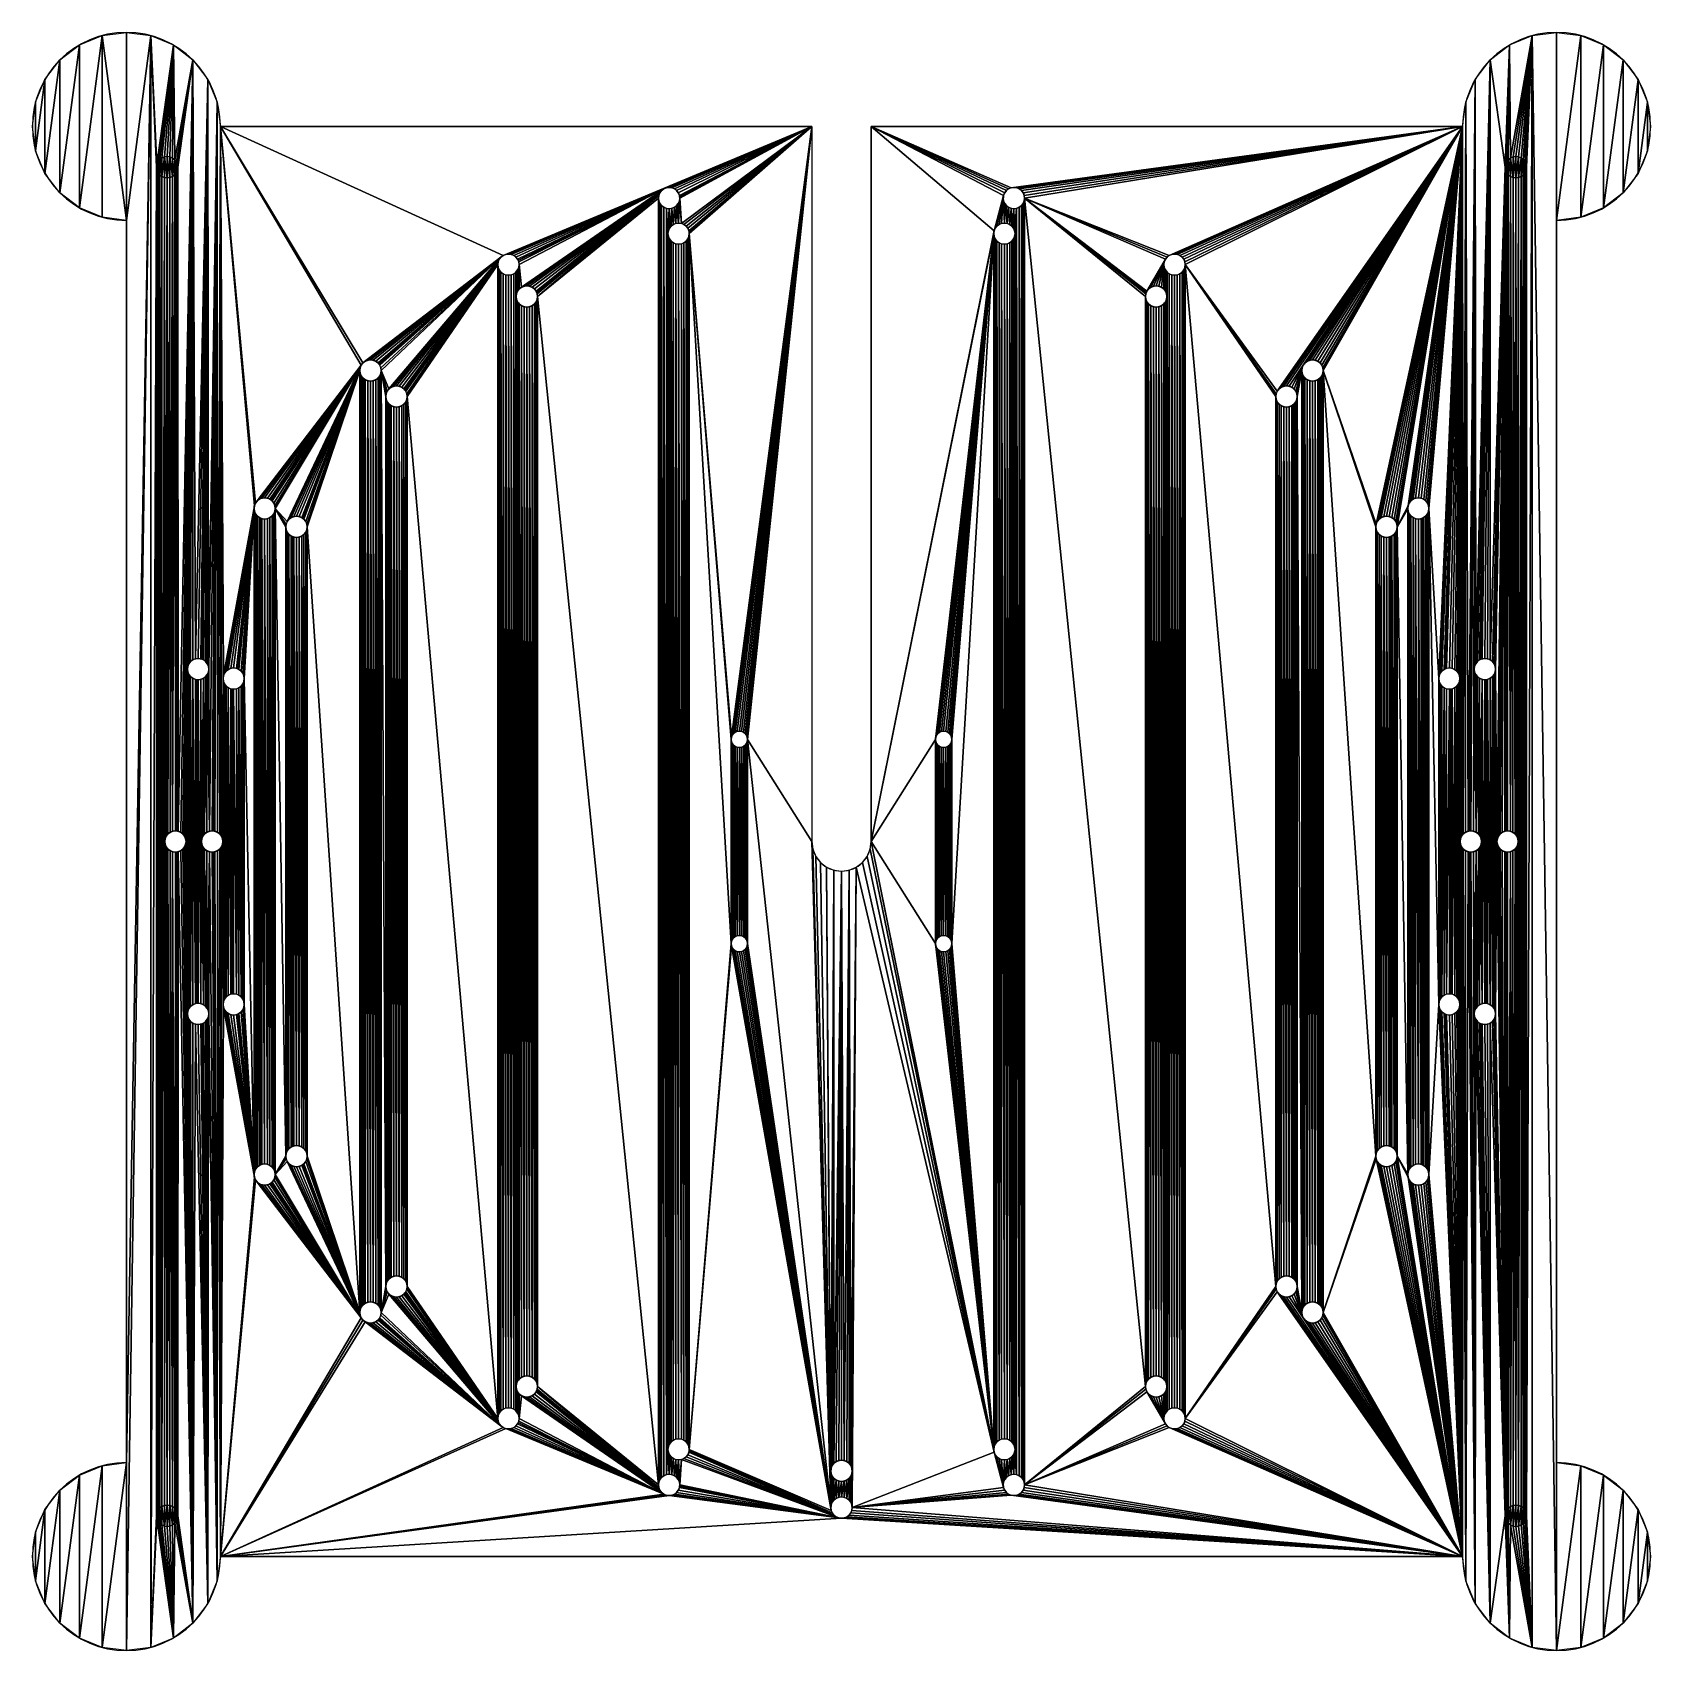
# Model space of a CAD drawing. Extents: x -23 to 373, y -23 to 373.
import ezdxf

# ---------------------------------------------------------------- set-up
doc = ezdxf.new("R2010")
doc.units = 0
doc.layers.get('0').update_dxf_attribs({"color": 13, "linetype": 'CONTINUOUS'})

msp = doc.modelspace()

# ---------------------------------------------------------------- linework, layer by layer
for p, q in [((167.75, 350), (23, 350)), ((167.75, 350), (167.75, 175)), ((327, 350), (182.25, 350)), ((182.25, 350), (182.25, 175)), ((0, 327), (0, 23)), ((350, 23), (350, 327)), ((23, 0), (327, 0))]:
    msp.add_line(p, q)
for centre, radius in [((10, 340), 2.6), ((340, 340), 2.6), ((132.81, 332.45), 2.6), ((217.19, 332.45), 2.6), ((135.14, 323.75), 2.6), ((214.86, 323.75), 2.6), ((93.5, 316.16), 2.6), ((256.5, 316.16), 2.6), ((98, 308.37), 2.6), ((252, 308.37), 2.6), ((59.74, 290.26), 2.6), ((290.26, 290.26), 2.6), ((66.11, 283.89), 2.6), ((283.89, 283.89), 2.6), ((33.84, 256.5), 2.6), ((316.16, 256.5), 2.6), ((41.63, 252), 2.6), ((308.37, 252), 2.6), ((17.55, 217.19), 2.6), ((332.45, 217.19), 2.6), ((26.25, 214.86), 2.6), ((323.75, 214.86), 2.6), ((150, 200), 2), ((200, 200), 2), ((12, 175), 2.6), ((21, 175), 2.6), ((329, 175), 2.6), ((338, 175), 2.6), ((150, 150), 2), ((200, 150), 2), ((17.55, 132.81), 2.6), ((26.25, 135.14), 2.6), ((323.75, 135.14), 2.6), ((332.45, 132.81), 2.6), ((41.63, 98), 2.6), ((308.37, 98), 2.6), ((33.84, 93.5), 2.6), ((316.16, 93.5), 2.6), ((66.11, 66.11), 2.6), ((283.89, 66.11), 2.6), ((59.74, 59.74), 2.6), ((290.26, 59.74), 2.6), ((98, 41.63), 2.6), ((252, 41.63), 2.6), ((93.5, 33.84), 2.6), ((256.5, 33.84), 2.6), ((135.14, 26.25), 2.6), ((214.86, 26.25), 2.6), ((132.81, 17.55), 2.6), ((175, 21), 2.6), ((217.19, 17.55), 2.6), ((10, 10), 2.6), ((175, 12), 2.6), ((340, 10), 2.6)]:
    msp.add_circle(centre, radius)
for centre, radius, start, end in [((0, 350), 23, 0, 270), ((350, 350), 23, 270, 180), ((175, 175), 7.25, 180, 0), ((0, 0), 23, 90, 0), ((350, 0), 23, 180, 90)]:
    msp.add_arc(centre, radius, start, end)

# ---------------------------------------------------------------- meshes
mesh = msp.add_polyface()
corners = [(-22.22, 355.95), (-22.22, 344.05), (-23, 350), (-19.92, 361.5), (-19.92, 338.5), (-16.26, 366.26), (-16.26, 333.74), (-11.5, 369.92), (-11.5, 330.08), (-5.95, 372.22), (-5.95, 327.78), (0, 327), (0, 373), (5.95, 372.22), (7.4, 340), (7.49, 340.67), (11.5, 369.92), (7.75, 341.3), (8.16, 341.84), (8.7, 342.25), (9.33, 342.51), (10, 342.6), (10.67, 342.51), (11.3, 342.25), (11.84, 341.84), (16.26, 366.26), (12.25, 341.3), (12.51, 340.67), (12.6, 340), (12.67, 177.51), (16.88, 219.7), (19.92, 361.5), (20.07, 217.86), (22.22, 355.95), (22.3, 177.25), (23, 350), (23.74, 215.53), (31.33, 257.17), (31.59, 257.8), (57.49, 291.56), (57.9, 292.1), (92.2, 318.41), (33.84, 259.1), (34.51, 259.01), (41.63, 254.6), (57.23, 290.93), (44.23, 252), (57.14, 290.26), (58.44, 292.51), (91.66, 318), (59.07, 292.77), (62.34, 290.26), (64.27, 285.73), (63.85, 285.19), (63.59, 284.57), (63.51, 283.89), (9.4, 175), (9.33, 337.49), (10, 337.4), (10.16, 176.84), (10.67, 337.49), (10.7, 177.25), (11.3, 337.75), (11.33, 177.51), (11.84, 338.16), (12, 177.6), (12.25, 338.7), (12.34, 177.56), (12.51, 339.33)]
mesh.append_faces([[corners[k] for k in face] for face in [(0, 1, 2)]], dxfattribs={"vtx0": -1})
mesh.append_faces([[corners[k] for k in face] for face in [(1, 3, 4), (4, 5, 6), (6, 7, 8), (8, 9, 10), (10, 9, 11), (14, 13, 15), (15, 16, 17), (17, 16, 18), (18, 16, 19), (19, 16, 20), (20, 16, 21), (21, 16, 22), (22, 16, 23), (23, 16, 24), (24, 25, 26), (26, 25, 27), (27, 25, 28), (37, 35, 38), (39, 35, 40), (42, 39, 43), (40, 41, 48), (48, 49, 50)]], dxfattribs={"vtx0": -1, "vtx1": -1})
mesh.append_faces([[corners[k] for k in face] for face in [(28, 25, 29), (36, 35, 37), (38, 35, 39), (40, 35, 41)]], dxfattribs={"vtx0": -1, "vtx1": -1, "vtx2": -1})
mesh.append_faces([[corners[k] for k in face] for face in [(1, 0, 3), (4, 3, 5), (6, 5, 7), (8, 7, 9), (11, 9, 12), (11, 12, 13), (15, 13, 16), (24, 16, 25), (30, 25, 31), (32, 31, 33), (34, 33, 35), (44, 39, 45), (46, 45, 47), (51, 52, 53), (51, 53, 54), (51, 54, 55), (56, 57, 58), (59, 58, 60), (61, 60, 62), (63, 62, 64), (65, 64, 66), (67, 66, 68), (29, 68, 28)]], dxfattribs={"vtx0": -1, "vtx2": -1})
mesh = msp.add_polyface()
corners = [(355.95, 372.22), (350, 327), (350, 373), (355.95, 327.78), (361.5, 369.92), (361.5, 330.08), (366.26, 366.26), (366.26, 333.74), (369.92, 361.5), (369.92, 338.5), (372.22, 355.95), (372.22, 344.05), (373, 350), (289.59, 292.77), (327, 350), (290.26, 292.86), (290.93, 292.77), (291.56, 292.51), (292.1, 292.1), (292.51, 291.56), (292.77, 290.93), (292.86, 290.26), (305.86, 252.67), (310.97, 252), (313.65, 257.17), (313.91, 257.8), (314.32, 258.34), (314.59, 258.55), (314.86, 258.75), (315.49, 259.01), (316.16, 259.1), (316.84, 259.01), (317.46, 258.75), (318, 258.34), (318.41, 257.8), (318.67, 257.17), (318.76, 256.5), (327.16, 176.84), (327.78, 355.95), (328.33, 177.51), (330.08, 361.5), (330.19, 218.49), (333.74, 366.26), (333.75, 219.44), (337.4, 340), (338.5, 369.92), (337.49, 340.67), (337.75, 341.3), (338.16, 341.84), (338.7, 342.25), (344.05, 372.22), (339.33, 342.51), (340, 342.6), (340.67, 342.51), (341.3, 342.25), (341.84, 341.84), (342.25, 341.3), (342.51, 340.67), (342.6, 340)]
mesh.append_faces([[corners[k] for k in face] for face in [(11, 10, 12)]], dxfattribs={"vtx0": -1})
mesh.append_faces([[corners[k] for k in face] for face in [(0, 1, 2), (1, 0, 3), (3, 4, 5), (5, 6, 7), (7, 8, 9), (9, 10, 11), (13, 14, 15), (15, 14, 16), (16, 14, 17), (17, 14, 18), (18, 14, 19), (19, 14, 20), (20, 14, 21), (24, 14, 25), (25, 14, 26), (26, 14, 27), (27, 14, 28), (28, 14, 29), (29, 14, 30), (30, 14, 31), (31, 14, 32), (32, 14, 33), (33, 14, 34), (34, 14, 35), (35, 14, 36), (44, 45, 46), (46, 45, 47), (47, 45, 48), (48, 45, 49), (49, 50, 51), (51, 50, 52), (52, 50, 53), (53, 50, 54), (54, 50, 55), (55, 50, 56), (56, 50, 57), (57, 50, 58)]], dxfattribs={"vtx0": -1, "vtx1": -1})
mesh.append_faces([[corners[k] for k in face] for face in [(21, 14, 22), (23, 14, 24), (43, 42, 44)]], dxfattribs={"vtx0": -1, "vtx1": -1, "vtx2": -1})
mesh.append_faces([[corners[k] for k in face] for face in [(3, 0, 4), (5, 4, 6), (7, 6, 8), (9, 8, 10), (37, 14, 38), (39, 38, 40), (41, 40, 42), (44, 42, 45), (49, 45, 50)]], dxfattribs={"vtx0": -1, "vtx2": -1})
mesh = msp.add_polyface()
corners = [(337.4, 340), (337.66, 177.56), (337.33, 177.51), (337.75, 338.7), (338, 177.6), (338.16, 338.16), (338.67, 177.51), (338.7, 337.75), (339.3, 177.25), (339.33, 337.49), (339.84, 176.84), (340, 337.4), (340.25, 176.3), (340.67, 337.49), (340.51, 175.67), (340.6, 175), (292.86, 290.26), (305.77, 252), (305.77, 98), (326.4, 175), (327, 350), (326.49, 175.67), (326.75, 176.3), (327.16, 176.84), (327.78, 355.95), (327.7, 177.25), (328.33, 177.51), (330.08, 361.5), (328.66, 177.56), (329, 177.6), (329.67, 177.51), (335.4, 175), (335.49, 175.67), (335.75, 176.3), (336.16, 176.84), (336.7, 177.25), (342.6, 340), (344.05, 372.22), (342.6, 10), (350, -23), (350, 373), (350, 327), (321.15, 135.14), (318.76, 256.5), (321.15, 214.86), (340.67, 12.51), (341.3, 337.75), (341.3, 12.25), (341.84, 338.16), (341.84, 11.84), (342.25, 338.7), (342.25, 11.3), (342.51, 339.33), (342.51, 10.67), (292.1, 61.58), (291.83, 288.21), (292.1, 288.42), (292.51, 61.04), (292.51, 288.96), (292.77, 60.41), (292.77, 289.59), (292.86, 59.74), (313.65, 94.17), (313.56, 256.5), (313.65, 255.83), (313.91, 94.8), (313.91, 255.2), (314.32, 95.34), (314.32, 254.66), (314.86, 95.75), (314.86, 254.25), (317.15, 95.88), (316.84, 253.99), (317.15, 254.12), (317.46, 95.75), (317.46, 254.25), (318, 254.66), (318.41, 94.8), (318.41, 255.2), (318.67, 94.17), (318.67, 255.83), (318.76, 93.5), (330.3, 177.25), (329.85, 217.19), (329.93, 216.51), (330.19, 215.89), (330.61, 215.35), (330.84, 176.84), (331.15, 214.94), (331.25, 176.3), (331.77, 214.68)]
mesh.append_faces([[corners[k] for k in face] for face in [(1, 3, 4), (4, 5, 6), (6, 7, 8), (8, 9, 10), (10, 11, 12), (12, 13, 14), (14, 13, 15), (19, 20, 21), (21, 20, 22), (22, 20, 23), (23, 24, 25), (25, 24, 26), (26, 27, 28), (28, 27, 29), (29, 27, 30), (31, 0, 32), (32, 0, 33), (33, 0, 34), (34, 0, 35), (35, 0, 2)]], dxfattribs={"vtx0": -1, "vtx1": -1})
mesh.append_faces([[corners[k] for k in face] for face in [(16, 17, 18), (36, 37, 38), (39, 40, 41), (42, 43, 44)]], dxfattribs={"vtx0": -1, "vtx1": -1, "vtx2": -1})
mesh.append_faces([[corners[k] for k in face] for face in [(0, 1, 2), (39, 37, 40), (45, 13, 46), (47, 46, 48), (49, 48, 50), (51, 50, 52), (53, 52, 36), (54, 55, 56), (57, 56, 58), (59, 58, 60), (61, 60, 16), (62, 63, 64), (65, 64, 66), (67, 66, 68), (69, 68, 70), (71, 72, 73), (74, 73, 75), (74, 75, 76), (77, 76, 78), (79, 78, 80), (81, 80, 43), (82, 83, 84), (82, 84, 85), (82, 85, 86), (87, 86, 88), (89, 88, 90)]], dxfattribs={"vtx0": -1, "vtx2": -1})
mesh = msp.add_polyface()
corners = [(7.4, 10), (5.95, -22.22), (7.4, 340), (16.26, -16.26), (12.67, 172.49), (13.3, 172.75), (13.84, 173.16), (14.25, 173.7), (14.51, 174.33), (14.95, 132.81), (15.04, 132.14), (15.3, 131.51), (15.72, 130.97), (16.25, 130.56), (16.88, 130.3), (19.92, -11.5), (17.55, 130.21), (18.23, 130.3), (18.54, 130.43), (18.85, 130.56), (19.39, 130.97), (19.81, 131.51), (20.07, 132.14), (22.22, -5.95), (20.15, 132.81), (20.33, 172.49), (21, 172.4), (21.34, 172.44), (21.67, 172.49), (22.3, 172.75), (23, 0), (22.84, 173.16), (23.25, 173.7), (23.65, 135.14), (23.74, 134.47), (31.33, 92.83), (25.57, 132.63), (31.24, 93.5), (57.49, 58.44), (31.59, 92.2), (32, 91.66), (32.54, 91.25), (35.41, 91.45), (35.68, 91.66), (36.09, 92.2), (36.35, 92.83), (36.44, 93.5), (39.38, 96.7), (39.12, 97.33), (39.03, 98), (39.79, 96.16), (40.33, 95.75), (40.96, 95.49), (41.63, 95.4), (57.23, 59.07), (42.31, 95.49), (42.93, 95.75), (43.2, 95.95), (43.47, 96.16), (43.88, 96.7), (44.14, 97.33), (44.23, 98), (0, -23), (5.95, 372.22)]
mesh.append_faces([[corners[k] for k in face] for face in [(35, 36, 37), (47, 46, 48), (48, 46, 49), (62, 63, 1)]], dxfattribs={"vtx0": -1, "vtx1": -1})
mesh.append_faces([[corners[k] for k in face] for face in [(0, 1, 2), (3, 8, 9), (23, 24, 25), (30, 32, 33), (38, 46, 47)]], dxfattribs={"vtx0": -1, "vtx1": -1, "vtx2": -1})
mesh.append_faces([[corners[k] for k in face] for face in [(3, 4, 5), (3, 5, 6), (3, 6, 7), (3, 7, 8), (3, 9, 10), (3, 10, 11), (3, 11, 12), (3, 12, 13), (3, 13, 14), (15, 14, 16), (15, 16, 17), (15, 17, 18), (15, 18, 19), (15, 19, 20), (15, 20, 21), (15, 21, 22), (23, 22, 24), (23, 25, 26), (23, 26, 27), (23, 27, 28), (23, 28, 29), (30, 29, 31), (30, 31, 32), (30, 33, 34), (38, 39, 40), (38, 40, 41), (38, 42, 43), (38, 43, 44), (38, 44, 45), (38, 45, 46), (38, 47, 50), (38, 50, 51), (38, 51, 52), (38, 52, 53), (54, 53, 55), (54, 55, 56), (54, 56, 57), (54, 57, 58), (54, 58, 59), (54, 59, 60), (54, 60, 61)]], dxfattribs={"vtx0": -1, "vtx2": -1})
mesh = msp.add_polyface()
corners = [(14.95, 132.81), (14.51, 174.33), (14.6, 175), (23.65, 135.14), (23.25, 173.7), (23.51, 174.33), (23.6, 175), (31.33, 92.83), (23.74, 134.47), (24, 133.84), (24.41, 133.3), (24.95, 132.89), (25.57, 132.63), (31.24, 93.5), (26.25, 132.54), (26.92, 132.63), (0, 23), (5.95, 372.22), (0, -23), (14.95, 217.19), (15.04, 133.49), (15.04, 216.51), (15.3, 134.11), (15.3, 215.89), (15.72, 134.65), (15.72, 215.35), (16.25, 135.06), (16.25, 214.94), (16.88, 135.32), (16.88, 214.68), (17.22, 135.37), (17.22, 214.63), (17.55, 135.41), (17.55, 214.59), (18.23, 135.32), (18.4, 175), (18.85, 135.06), (18.49, 174.33), (18.75, 173.7), (19.16, 173.16), (19.39, 134.65), (19.7, 172.75), (19.81, 134.11), (20.33, 172.49), (20.07, 133.49), (20.15, 132.81), (23.65, 214.86), (23.74, 135.81), (23.74, 214.19), (24, 136.44), (24, 213.56), (24.41, 136.98), (24.41, 213.02), (24.95, 137.39), (24.95, 212.61), (25.57, 137.65), (26.25, 137.74), (26.25, 212.26), (26.92, 137.65), (26.92, 212.35), (27.55, 137.39), (27.55, 212.61), (28.09, 136.98), (10, 12.6), (9.4, 175), (9.49, 174.33), (9.75, 173.7), (10.16, 173.16), (10.67, 12.51), (10.7, 172.75), (11.3, 12.25), (11.33, 172.49), (11.84, 11.84), (12, 172.4), (12.25, 11.3), (12.34, 172.44), (12.51, 10.67), (12.67, 172.49), (7.4, 10), (7.49, 339.33), (7.49, 10.67), (7.75, 338.7), (7.75, 11.3), (8.16, 338.16), (8.16, 11.84), (8.7, 337.75), (8.7, 12.25), (9.33, 337.49), (9.33, 12.51)]
mesh.append_faces([[corners[k] for k in face] for face in [(20, 21, 22), (22, 23, 24), (24, 25, 26), (26, 27, 28), (28, 29, 30), (30, 31, 32), (32, 33, 34), (34, 35, 36), (36, 39, 40), (40, 41, 42), (42, 43, 44), (44, 43, 45), (47, 48, 49), (49, 50, 51), (51, 52, 53), (53, 54, 55), (56, 57, 58), (58, 59, 60), (60, 61, 62), (78, 79, 80), (80, 81, 82), (82, 83, 84), (84, 85, 86), (86, 87, 88)]], dxfattribs={"vtx0": -1, "vtx1": -1})
mesh.append_faces([[corners[k] for k in face] for face in [(16, 17, 18)]], dxfattribs={"vtx0": -1, "vtx1": -1, "vtx2": -1})
mesh.append_faces([[corners[k] for k in face] for face in [(0, 1, 2), (3, 4, 5), (3, 5, 6), (7, 8, 9), (7, 9, 10), (7, 10, 11), (7, 11, 12), (13, 12, 14), (13, 14, 15), (19, 20, 0), (36, 35, 37), (36, 37, 38), (36, 38, 39), (40, 39, 41), (42, 41, 43), (46, 47, 3), (63, 64, 65), (63, 65, 66), (63, 66, 67), (68, 67, 69), (70, 69, 71), (72, 71, 73), (74, 73, 75), (76, 75, 77)]], dxfattribs={"vtx0": -1, "vtx2": -1})
mesh = msp.add_polyface()
corners = [(0, 327), (5.95, 372.22), (0, 23), (12.67, 177.51), (16.26, 366.26), (13.3, 177.25), (13.84, 176.84), (14.25, 176.3), (14.51, 175.67), (14.95, 217.19), (15.04, 217.86), (15.3, 218.49), (15.72, 219.03), (16.25, 219.44), (16.88, 219.7), (19.92, 361.5), (17.55, 219.79), (18.23, 219.7), (18.54, 219.57), (18.85, 219.44), (19.39, 219.03), (19.81, 218.49), (20.07, 217.86), (22.22, 355.95), (20.15, 217.19), (20.33, 177.51), (21, 177.6), (21.34, 177.56), (23.25, 176.3), (23, 350), (23.65, 214.86), (23.74, 215.53), (25.57, 217.37), (31.33, 257.17), (31.24, 256.5), (31.59, 257.8), (57.49, 291.56), (32, 258.34), (32.54, 258.75), (33.16, 259.01), (33.84, 259.1), (34.51, 259.01), (35.14, 258.75), (35.41, 258.55), (35.68, 258.34), (36.09, 257.8), (36.35, 257.17), (36.44, 256.5), (39.38, 253.3), (39.12, 252.67), (39.03, 252), (39.79, 253.84), (40.33, 254.25), (40.96, 254.51), (41.63, 254.6), (57.23, 290.93), (42.31, 254.51), (42.93, 254.25), (43.2, 254.05), (43.47, 253.84), (43.88, 253.3), (44.14, 252.67), (44.23, 252)]
mesh.append_faces([[corners[k] for k in face] for face in [(0, 1, 2), (3, 4, 5), (5, 4, 6), (6, 4, 7), (7, 4, 8), (9, 4, 10), (10, 4, 11), (11, 4, 12), (12, 4, 13), (13, 4, 14), (14, 15, 16), (16, 15, 17), (17, 15, 18), (18, 15, 19), (19, 15, 20), (20, 15, 21), (21, 15, 22), (22, 23, 24), (25, 23, 26), (26, 23, 27), (30, 29, 31), (35, 36, 37), (37, 36, 38), (38, 36, 39), (39, 36, 40), (41, 36, 42), (42, 36, 43), (43, 36, 44), (44, 36, 45), (45, 36, 46), (46, 36, 47), (48, 36, 51), (51, 36, 52), (52, 36, 53), (53, 36, 54), (54, 55, 56), (56, 55, 57), (57, 55, 58), (58, 55, 59), (59, 55, 60), (60, 55, 61), (61, 55, 62)]], dxfattribs={"vtx0": -1, "vtx1": -1})
mesh.append_faces([[corners[k] for k in face] for face in [(8, 4, 9), (24, 23, 25), (28, 29, 30), (47, 36, 48)]], dxfattribs={"vtx0": -1, "vtx1": -1, "vtx2": -1})
mesh.append_faces([[corners[k] for k in face] for face in [(32, 33, 34), (47, 48, 49), (47, 49, 50)]], dxfattribs={"vtx0": -1, "vtx2": -1})
mesh = msp.add_polyface()
corners = [(5.95, -22.22), (5.95, 372.22), (7.4, 340), (21.34, 177.56), (22.22, 355.95), (21.67, 177.51), (22.3, 177.25), (23, 350), (22.84, 176.84), (23.25, 176.3), (23.74, 215.53), (31.33, 257.17), (24, 216.16), (24.41, 216.7), (24.95, 217.11), (25.57, 217.37), (31.24, 256.5), (26.25, 217.46), (26.92, 217.37), (27.23, 217.24), (27.55, 217.11), (28.09, 216.7), (28.5, 216.16), (28.76, 215.53), (28.85, 214.86), (36.44, 256.5), (39.03, 252), (39.03, 98), (31.33, 94.17), (31.33, 255.83), (31.59, 94.8), (31.59, 255.2), (32, 95.34), (32, 254.66), (32.54, 95.75), (32.54, 254.25), (32.85, 95.88), (32.85, 254.12), (33.16, 96.01), (33.16, 253.99), (33.84, 96.1), (33.84, 253.9), (34.51, 96.01), (34.51, 253.99), (35.14, 95.75), (35.14, 254.25), (35.68, 95.34), (35.68, 254.66), (36.09, 94.8), (36.09, 255.2), (36.35, 94.17), (36.35, 255.83), (36.44, 93.5), (39.12, 98.67), (39.12, 251.33), (18.85, 214.94), (18.4, 175), (18.23, 214.68), (19.16, 176.84), (19.39, 215.35), (19.7, 177.25), (19.81, 215.89), (20.33, 177.51), (20.07, 216.51), (20.15, 217.19), (7.49, 339.33), (7.4, 10), (7.49, 10.67), (7.75, 338.7), (7.75, 11.3), (8.16, 338.16), (8.16, 11.84), (8.7, 337.75), (8.7, 12.25), (9.33, 337.49), (9.4, 175), (10, 337.4), (9.49, 175.67), (9.75, 176.3), (10.16, 176.84), (10.67, 337.49), (10.7, 177.25), (11.3, 337.75), (11.33, 177.51), (11.84, 338.16), (12, 177.6), (12.25, 338.7), (12.34, 177.56), (12.51, 339.33), (12.67, 177.51)]
mesh.append_faces([[corners[k] for k in face] for face in [(3, 4, 5), (5, 4, 6), (6, 7, 8), (8, 7, 9), (10, 11, 12), (12, 11, 13), (13, 11, 14), (14, 11, 15), (15, 16, 17), (17, 16, 18), (18, 16, 19), (19, 16, 20), (20, 16, 21), (21, 16, 22), (22, 16, 23), (23, 16, 24), (55, 56, 57), (65, 66, 2), (75, 76, 77), (77, 76, 78), (78, 76, 79), (79, 80, 81), (81, 82, 83), (83, 84, 85), (85, 86, 87), (87, 88, 89)]], dxfattribs={"vtx0": -1, "vtx1": -1})
mesh.append_faces([[corners[k] for k in face] for face in [(0, 1, 2), (25, 26, 27)]], dxfattribs={"vtx0": -1, "vtx1": -1, "vtx2": -1})
mesh.append_faces([[corners[k] for k in face] for face in [(28, 16, 29), (30, 29, 31), (32, 31, 33), (34, 33, 35), (36, 35, 37), (38, 37, 39), (40, 39, 41), (42, 41, 43), (44, 43, 45), (46, 45, 47), (48, 47, 49), (50, 49, 51), (52, 51, 25), (53, 26, 54), (58, 55, 59), (60, 59, 61), (62, 61, 63), (62, 63, 64), (67, 65, 68), (69, 68, 70), (71, 70, 72), (73, 72, 74)]], dxfattribs={"vtx0": -1, "vtx2": -1})
mesh = msp.add_polyface()
corners = [(342.6, 10), (344.05, 372.22), (344.05, -22.22), (350, -23), (350, 327), (350, 23), (313.65, 92.83), (310.97, 98), (313.56, 93.5), (310.97, 252), (327, 0), (321.15, 135.14), (321.24, 134.47), (321.5, 133.84), (326, 133.84), (326.26, 134.47), (326.35, 135.14), (326.4, 175), (326.49, 174.33), (326.75, 173.7), (327.16, 173.16), (327.78, -5.95), (327.7, 172.75), (328.33, 172.49), (330.08, -11.5), (328.66, 172.44), (329, 172.4), (329.67, 172.49), (329.85, 132.81), (337.4, 10), (333.75, 130.56), (334.28, 130.97), (334.7, 131.51), (334.96, 132.14), (335.05, 132.81), (335.4, 175), (335.49, 174.33), (335.75, 173.7), (336.16, 173.16), (336.7, 172.75), (337.33, 172.49), (337.66, 172.44), (337.75, 11.3), (338, 172.4), (338.16, 11.84), (338.67, 172.49), (338.7, 12.25), (339.3, 172.75), (339.33, 12.51), (339.84, 173.16), (340, 12.6), (340.25, 173.7), (340.67, 12.51), (340.51, 174.33), (340.6, 175), (341.3, 337.75), (341.3, 12.25), (341.84, 338.16), (341.84, 11.84), (342.25, 338.7), (342.25, 11.3), (342.51, 339.33), (342.51, 10.67), (342.6, 340), (313.56, 256.5), (313.65, 94.17), (318.67, 94.17), (318.67, 255.83), (318.76, 93.5), (330.3, 172.75), (329.93, 133.49), (330.19, 134.11), (330.61, 134.65), (330.84, 173.16), (331.15, 135.06), (331.25, 173.7), (331.77, 135.32)]
mesh.append_faces([[corners[k] for k in face] for face in [(2, 1, 3), (6, 7, 8), (41, 29, 40), (52, 55, 56), (56, 57, 58), (58, 59, 60), (60, 61, 62), (62, 63, 0), (66, 67, 68), (28, 69, 70), (70, 69, 71), (71, 69, 72), (72, 73, 74), (74, 75, 76)]], dxfattribs={"vtx0": -1, "vtx1": -1})
mesh.append_faces([[corners[k] for k in face] for face in [(0, 1, 2), (8, 7, 9), (10, 16, 17), (24, 27, 28), (29, 34, 35)]], dxfattribs={"vtx0": -1, "vtx1": -1, "vtx2": -1})
mesh.append_faces([[corners[k] for k in face] for face in [(3, 4, 5), (10, 11, 12), (10, 12, 13), (10, 14, 15), (10, 15, 16), (10, 17, 18), (10, 18, 19), (10, 19, 20), (21, 20, 22), (21, 22, 23), (24, 23, 25), (24, 25, 26), (24, 26, 27), (29, 30, 31), (29, 31, 32), (29, 32, 33), (29, 33, 34), (29, 35, 36), (29, 36, 37), (29, 37, 38), (29, 38, 39), (29, 39, 40), (42, 41, 43), (44, 43, 45), (46, 45, 47), (48, 47, 49), (50, 49, 51), (52, 51, 53), (52, 53, 54), (64, 65, 8)]], dxfattribs={"vtx0": -1, "vtx2": -1})
mesh = msp.add_polyface()
corners = [(337.66, 177.56), (337.4, 340), (337.49, 339.33), (337.75, 338.7), (338, 177.6), (338.16, 338.16), (338.67, 177.51), (338.7, 337.75), (339.3, 177.25), (339.33, 337.49), (339.84, 176.84), (340, 337.4), (340.25, 176.3), (340.67, 337.49), (305.86, 252.67), (327, 350), (306.12, 253.3), (306.53, 253.84), (306.8, 254.05), (307.07, 254.25), (307.69, 254.51), (308.37, 254.6), (309.04, 254.51), (309.67, 254.25), (310.21, 253.84), (310.62, 253.3), (310.88, 252.67), (310.97, 252), (313.65, 257.17), (313.56, 256.5), (318.76, 256.5), (321.15, 214.86), (321.24, 215.53), (321.5, 216.16), (321.91, 216.7), (322.45, 217.11), (322.77, 217.24), (323.08, 217.37), (323.75, 217.46), (324.43, 217.37), (325.05, 217.11), (325.59, 216.7), (326, 216.16), (326.26, 215.53), (326.35, 214.86), (326.4, 175), (329.67, 177.51), (330.08, 361.5), (329.85, 217.19), (329.93, 217.86), (330.19, 218.49), (333.74, 366.26), (330.61, 219.03), (331.15, 219.44), (331.46, 219.57), (331.77, 219.7), (332.45, 219.79), (333.12, 219.7), (333.75, 219.44), (334.28, 219.03), (334.7, 218.49), (334.96, 217.86), (335.05, 217.19), (335.4, 175)]
mesh.append_faces([[corners[k] for k in face] for face in [(14, 15, 16), (16, 15, 17), (17, 15, 18), (18, 15, 19), (19, 15, 20), (20, 15, 21), (21, 15, 22), (22, 15, 23), (23, 15, 24), (24, 15, 25), (25, 15, 26), (26, 15, 27), (31, 15, 32), (32, 15, 33), (33, 15, 34), (34, 15, 35), (35, 15, 36), (36, 15, 37), (37, 15, 38), (38, 15, 39), (39, 15, 40), (40, 15, 41), (41, 15, 42), (42, 15, 43), (43, 15, 44), (48, 47, 49), (49, 47, 50), (50, 51, 52), (52, 51, 53), (53, 51, 54), (54, 51, 55), (55, 51, 56), (56, 51, 57), (57, 51, 58), (58, 1, 59), (59, 1, 60), (60, 1, 61), (61, 1, 62)]], dxfattribs={"vtx0": -1, "vtx1": -1})
mesh.append_faces([[corners[k] for k in face] for face in [(30, 15, 31), (44, 15, 45), (46, 47, 48), (62, 1, 63)]], dxfattribs={"vtx0": -1, "vtx1": -1, "vtx2": -1})
mesh.append_faces([[corners[k] for k in face] for face in [(0, 1, 2), (0, 2, 3), (4, 3, 5), (6, 5, 7), (8, 7, 9), (10, 9, 11), (12, 11, 13), (27, 28, 29)]], dxfattribs={"vtx0": -1, "vtx2": -1})
mesh = msp.add_polyface()
corners = [(92.2, 318.41), (23, 350), (167.75, 350), (92.83, 318.67), (93.5, 318.76), (131.51, 334.7), (94.17, 318.67), (94.8, 318.41), (95.34, 318), (95.75, 317.46), (95.88, 317.15), (96.01, 316.84), (96.1, 316.16), (96.7, 310.62), (97.33, 310.88), (98, 310.97), (98.67, 310.88), (99.3, 310.62), (130.97, 334.28), (100.6, 308.37), (130.56, 333.75), (130.3, 333.12), (130.21, 332.45), (132.14, 334.96), (132.81, 335.05), (133.49, 334.96), (134.11, 334.7), (134.65, 334.28), (135.06, 333.75), (135.32, 333.12), (135.37, 332.78), (135.41, 332.45), (135.81, 326.26), (136.44, 326), (136.98, 325.59), (137.39, 325.05), (137.65, 324.43), (137.7, 324.09), (137.74, 323.75), (132.54, 323.75), (132.14, 329.93), (132.81, 329.85), (132.63, 324.43), (132.89, 325.05), (133.49, 329.93), (133.3, 325.59), (133.84, 326), (134.11, 330.19), (134.47, 326.26), (134.65, 330.61), (135.14, 326.35), (135.06, 331.15), (135.32, 331.77)]
mesh.append_faces([[corners[k] for k in face] for face in [(0, 2, 3), (3, 2, 4), (4, 5, 6), (6, 5, 7), (7, 5, 8), (8, 5, 9), (9, 5, 10), (10, 5, 11), (11, 5, 12), (13, 5, 14), (14, 5, 15), (15, 5, 16), (16, 5, 17), (5, 2, 23), (23, 2, 24), (24, 2, 25), (25, 2, 26), (26, 2, 27), (27, 2, 28), (28, 2, 29), (29, 2, 30), (30, 2, 31), (32, 2, 33), (33, 2, 34), (34, 2, 35), (35, 2, 36), (36, 2, 37), (37, 2, 38), (39, 41, 42), (42, 41, 43), (43, 44, 45), (45, 44, 46), (46, 47, 48), (48, 49, 50), (50, 52, 32)]], dxfattribs={"vtx0": -1, "vtx1": -1})
mesh.append_faces([[corners[k] for k in face] for face in [(4, 2, 5), (12, 5, 13), (31, 2, 32)]], dxfattribs={"vtx0": -1, "vtx1": -1, "vtx2": -1})
mesh.append_faces([[corners[k] for k in face] for face in [(0, 1, 2), (17, 5, 18), (19, 18, 20), (19, 20, 21), (19, 21, 22), (39, 40, 41), (43, 41, 44), (46, 44, 47), (48, 47, 49), (50, 49, 51), (50, 51, 52), (32, 52, 31)]], dxfattribs={"vtx0": -1, "vtx2": -1})
mesh = msp.add_polyface()
corners = [(58.44, 292.51), (92.2, 318.41), (91.66, 318), (59.07, 292.77), (59.74, 292.86), (60.41, 292.77), (61.04, 292.51), (61.58, 292.1), (61.79, 291.83), (61.99, 291.56), (62.25, 290.93), (62.34, 290.26), (64.27, 285.73), (64.81, 286.15), (65.43, 286.41), (66.11, 286.49), (66.78, 286.41), (91.25, 317.46), (67.41, 286.15), (67.94, 285.73), (68.15, 285.46), (68.36, 285.19), (68.62, 284.57), (68.71, 283.89), (90.99, 316.84), (90.9, 316.16), (96.1, 316.16), (96.7, 310.62), (96.16, 310.21), (99.3, 310.62), (130.97, 334.28), (99.84, 310.21), (100.25, 309.67), (100.38, 309.35), (100.51, 309.04), (100.6, 308.37), (137.74, 323.75), (167.75, 350), (148.07, 200.52), (148, 200), (148.27, 201), (148.59, 201.41), (149, 201.73), (149.48, 201.93), (150, 202), (150.52, 201.93), (151, 201.73), (151.41, 201.41), (151.73, 201), (151.93, 200.52), (152, 200), (167.75, 175), (95.4, 308.37), (95.34, 314.32), (95.75, 314.86), (95.49, 309.04), (95.75, 309.67), (96.01, 315.49)]
mesh.append_faces([[corners[k] for k in face] for face in [(3, 2, 4), (4, 2, 5), (5, 2, 6), (6, 2, 7), (7, 2, 8), (8, 2, 9), (9, 2, 10), (10, 2, 11), (12, 2, 13), (13, 2, 14), (14, 2, 15), (15, 2, 16), (16, 17, 18), (18, 17, 19), (19, 17, 20), (20, 17, 21), (21, 17, 22), (22, 17, 23), (29, 30, 31), (31, 30, 32), (32, 30, 33), (33, 30, 34), (34, 30, 35), (38, 37, 40), (40, 37, 41), (41, 37, 42), (42, 37, 43), (43, 37, 44), (44, 37, 45), (45, 37, 46), (46, 37, 47), (47, 37, 48), (48, 37, 49), (49, 37, 50), (52, 54, 55), (55, 54, 56), (56, 54, 28)]], dxfattribs={"vtx0": -1, "vtx1": -1})
mesh.append_faces([[corners[k] for k in face] for face in [(11, 2, 12), (36, 37, 38)]], dxfattribs={"vtx0": -1, "vtx1": -1, "vtx2": -1})
mesh.append_faces([[corners[k] for k in face] for face in [(0, 1, 2), (16, 2, 17), (23, 17, 24), (23, 24, 25), (26, 27, 28), (36, 38, 39), (50, 37, 51), (52, 53, 54), (28, 54, 57), (28, 57, 26)]], dxfattribs={"vtx0": -1, "vtx2": -1})
mesh = msp.add_polyface()
corners = [(182.25, 350), (212.35, 324.43), (182.25, 175), (214.68, 333.12), (214.94, 333.75), (215.35, 334.28), (215.89, 334.7), (216.51, 334.96), (327, 350), (212.3, 324.09), (212.26, 323.75), (198.07, 200.52), (198.27, 201), (198.59, 201.41), (199, 201.73), (199.48, 201.93), (200, 202), (200.52, 201.93), (201, 201.73), (201.41, 201.41), (201.73, 201), (201.93, 200.52), (212.61, 325.05), (213.02, 325.59), (213.56, 326), (214.63, 332.78), (214.59, 332.45), (214.19, 326.26), (219.79, 332.45), (255.2, 318.41), (254.66, 318), (254.25, 317.46), (249.75, 309.67), (249.62, 309.35), (249.49, 309.04), (249.4, 308.37), (250.16, 310.21), (250.7, 310.62), (251.33, 310.88), (253.99, 316.84), (252, 310.97), (214.86, 326.35), (214.68, 331.77), (214.94, 331.15), (215.53, 326.26), (215.35, 330.61), (215.89, 330.19), (216.16, 326), (216.51, 329.93), (216.7, 325.59), (217.19, 329.85), (217.11, 325.05), (217.37, 324.43), (217.86, 329.93), (217.46, 323.75)]
mesh.append_faces([[corners[k] for k in face] for face in [(0, 1, 2), (3, 0, 4), (4, 0, 5), (5, 0, 6), (6, 0, 7), (11, 10, 12), (12, 10, 13), (13, 10, 14), (14, 10, 15), (15, 10, 16), (16, 10, 17), (17, 10, 18), (18, 10, 19), (19, 10, 20), (20, 10, 21), (1, 3, 22), (22, 3, 23), (23, 3, 24), (24, 26, 27), (32, 31, 36), (36, 31, 37), (37, 31, 38), (38, 39, 40), (41, 43, 44), (44, 46, 47), (47, 48, 49), (49, 50, 51), (51, 50, 52), (52, 53, 54)]], dxfattribs={"vtx0": -1, "vtx1": -1})
mesh.append_faces([[corners[k] for k in face] for face in [(1, 0, 3), (28, 31, 32)]], dxfattribs={"vtx0": -1, "vtx1": -1, "vtx2": -1})
mesh.append_faces([[corners[k] for k in face] for face in [(7, 0, 8), (2, 1, 9), (2, 9, 10), (24, 3, 25), (24, 25, 26), (28, 29, 30), (28, 30, 31), (28, 32, 33), (28, 33, 34), (28, 34, 35), (26, 41, 27), (41, 26, 42), (41, 42, 43), (44, 43, 45), (44, 45, 46), (47, 46, 48), (49, 48, 50), (52, 50, 53)]], dxfattribs={"vtx0": -1, "vtx2": -1})
mesh = msp.add_polyface()
corners = [(216.51, 334.96), (327, 350), (217.19, 335.05), (217.86, 334.96), (218.49, 334.7), (219.03, 334.28), (219.44, 333.75), (219.7, 333.12), (219.79, 332.45), (255.2, 318.41), (251.33, 310.88), (254.25, 317.46), (254.12, 317.15), (253.99, 316.84), (252, 310.97), (252.67, 310.88), (253.9, 316.16), (253.3, 310.62), (253.84, 310.21), (255.83, 318.67), (256.5, 318.76), (257.17, 318.67), (257.8, 318.41), (258.34, 318), (258.75, 317.46), (259.01, 316.84), (259.1, 316.16), (281.64, 285.19), (281.38, 284.57), (281.29, 283.89), (281.85, 285.46), (282.06, 285.73), (282.59, 286.15), (283.22, 286.41), (283.89, 286.49), (284.57, 286.41), (288.01, 291.56), (285.19, 286.15), (287.75, 290.93), (285.73, 285.73), (286.15, 285.19), (286.41, 284.57), (286.49, 283.89), (287.66, 290.26), (288.21, 291.83), (288.42, 292.1), (288.96, 292.51), (289.59, 292.77), (292.86, 290.26), (305.86, 252.67), (305.77, 252), (254.25, 309.67), (253.99, 315.49), (254.25, 314.86), (254.66, 314.32), (254.51, 309.04), (254.6, 308.37)]
mesh.append_faces([[corners[k] for k in face] for face in [(0, 1, 2), (2, 1, 3), (3, 1, 4), (4, 1, 5), (5, 1, 6), (6, 1, 7), (7, 1, 8), (14, 13, 15), (15, 16, 17), (17, 16, 18), (9, 1, 19), (19, 1, 20), (20, 1, 21), (21, 1, 22), (22, 1, 23), (23, 1, 24), (24, 1, 25), (25, 1, 26), (27, 1, 30), (30, 1, 31), (31, 1, 32), (32, 1, 33), (33, 1, 34), (34, 1, 35), (35, 36, 37), (37, 38, 39), (39, 38, 40), (40, 38, 41), (41, 38, 42), (36, 1, 44), (44, 1, 45), (45, 1, 46), (46, 1, 47), (51, 54, 55), (55, 54, 56)]], dxfattribs={"vtx0": -1, "vtx1": -1})
mesh.append_faces([[corners[k] for k in face] for face in [(8, 1, 9), (26, 1, 27), (35, 1, 36)]], dxfattribs={"vtx0": -1, "vtx1": -1, "vtx2": -1})
mesh.append_faces([[corners[k] for k in face] for face in [(10, 11, 12), (10, 12, 13), (15, 13, 16), (26, 27, 28), (26, 28, 29), (37, 36, 38), (42, 38, 43), (48, 49, 50), (16, 51, 18), (51, 16, 52), (51, 52, 53), (51, 53, 54)]], dxfattribs={"vtx0": -1, "vtx2": -1})
mesh = msp.add_polyface()
corners = [(7.49, 340.67), (7.49, 339.33), (7.4, 340), (7.75, 341.3), (7.75, 338.7), (8.16, 341.84), (8.16, 338.16), (8.7, 342.25), (8.7, 337.75), (9.33, 342.51), (9.33, 337.49), (10, 337.4), (10, 342.6), (10.67, 342.51), (10.67, 337.49), (11.3, 337.75), (11.3, 342.25), (11.84, 341.84), (11.84, 338.16), (12.25, 338.7), (12.25, 341.3), (12.51, 340.67), (12.51, 339.33), (12.6, 340)]
mesh.append_faces([[corners[k] for k in face] for face in [(0, 1, 2), (22, 21, 23)]], dxfattribs={"vtx0": -1})
mesh.append_faces([[corners[k] for k in face] for face in [(1, 3, 4), (4, 5, 6), (6, 7, 8), (8, 9, 10), (10, 9, 11), (11, 13, 14), (14, 13, 15), (15, 17, 18), (18, 17, 19), (19, 21, 22)]], dxfattribs={"vtx0": -1, "vtx1": -1})
mesh.append_faces([[corners[k] for k in face] for face in [(1, 0, 3), (4, 3, 5), (6, 5, 7), (8, 7, 9), (11, 9, 12), (11, 12, 13), (15, 13, 16), (15, 16, 17), (19, 17, 20), (19, 20, 21)]], dxfattribs={"vtx0": -1, "vtx2": -1})
mesh = msp.add_polyface()
corners = [(337.49, 340.67), (337.49, 339.33), (337.4, 340), (337.75, 341.3), (337.75, 338.7), (338.16, 341.84), (338.16, 338.16), (338.7, 342.25), (338.7, 337.75), (339.33, 337.49), (339.33, 342.51), (340, 342.6), (340, 337.4), (340.67, 342.51), (340.67, 337.49), (341.3, 342.25), (341.3, 337.75), (341.84, 338.16), (341.84, 341.84), (342.25, 341.3), (342.25, 338.7), (342.51, 340.67), (342.51, 339.33), (342.6, 340)]
mesh.append_faces([[corners[k] for k in face] for face in [(0, 1, 2), (22, 21, 23)]], dxfattribs={"vtx0": -1})
mesh.append_faces([[corners[k] for k in face] for face in [(1, 3, 4), (4, 5, 6), (6, 7, 8), (8, 7, 9), (9, 11, 12), (12, 13, 14), (14, 15, 16), (16, 15, 17), (17, 19, 20), (20, 21, 22)]], dxfattribs={"vtx0": -1, "vtx1": -1})
mesh.append_faces([[corners[k] for k in face] for face in [(1, 0, 3), (4, 3, 5), (6, 5, 7), (9, 7, 10), (9, 10, 11), (12, 11, 13), (14, 13, 15), (17, 15, 18), (17, 18, 19), (20, 19, 21)]], dxfattribs={"vtx0": -1, "vtx2": -1})
mesh = msp.add_polyface()
corners = [(14.51, 175.67), (14.95, 217.19), (14.6, 175), (14.95, 132.81), (23.25, 176.3), (23.65, 214.86), (23.51, 175.67), (23.6, 175), (23.65, 135.14), (28.85, 214.86), (31.24, 256.5), (31.24, 93.5), (44.23, 252), (57.14, 290.26), (57.14, 59.74), (39.38, 99.3), (39.12, 251.33), (39.38, 250.7), (39.79, 99.84), (39.79, 250.16), (40.33, 100.25), (40.33, 249.75), (40.65, 100.38), (40.65, 249.62), (40.96, 100.51), (40.96, 249.49), (41.63, 100.6), (41.63, 249.4), (42.31, 100.51), (42.31, 249.49), (42.93, 100.25), (42.93, 249.75), (43.47, 99.84), (43.47, 250.16), (43.88, 99.3), (43.88, 250.7), (44.14, 98.67), (44.14, 251.33), (44.23, 98), (15.04, 133.49), (15.04, 216.51), (15.3, 134.11), (15.3, 215.89), (15.72, 134.65), (15.72, 215.35), (16.25, 135.06), (16.25, 214.94), (16.88, 135.32), (16.88, 214.68), (17.22, 135.37), (17.22, 214.63), (17.55, 135.41), (17.55, 214.59), (18.23, 135.32), (18.23, 214.68), (18.4, 175), (18.85, 214.94), (18.49, 175.67), (18.75, 176.3), (19.16, 176.84), (19.39, 215.35), (19.7, 177.25), (19.81, 215.89), (20.33, 177.51), (23.74, 135.81), (23.74, 214.19), (24, 136.44), (24, 213.56), (24.41, 136.98), (24.41, 213.02), (24.95, 137.39), (24.95, 212.61), (25.57, 137.65), (25.57, 212.35), (25.91, 137.7), (25.91, 212.3), (26.25, 137.74), (26.25, 212.26), (26.92, 137.65), (26.92, 212.35), (27.55, 137.39), (27.55, 212.61), (28.09, 136.98), (28.09, 213.02), (28.5, 136.44), (28.5, 213.56), (28.76, 135.81), (28.76, 214.19), (28.85, 135.14), (9.33, 12.51), (9.33, 337.49), (9.4, 175)]
mesh.append_faces([[corners[k] for k in face] for face in [(0, 1, 2), (4, 5, 6), (6, 5, 7), (55, 56, 57), (57, 56, 58), (58, 56, 59), (59, 60, 61), (61, 62, 63), (72, 73, 74), (74, 75, 76)]], dxfattribs={"vtx0": -1, "vtx1": -1})
mesh.append_faces([[corners[k] for k in face] for face in [(2, 1, 3), (7, 5, 8), (9, 10, 11), (12, 13, 14), (53, 54, 55), (89, 90, 91)]], dxfattribs={"vtx0": -1, "vtx1": -1, "vtx2": -1})
mesh.append_faces([[corners[k] for k in face] for face in [(15, 16, 17), (18, 17, 19), (20, 19, 21), (22, 21, 23), (24, 23, 25), (26, 25, 27), (28, 27, 29), (30, 29, 31), (32, 31, 33), (34, 33, 35), (36, 35, 37), (38, 37, 12), (39, 1, 40), (41, 40, 42), (43, 42, 44), (45, 44, 46), (47, 46, 48), (49, 48, 50), (51, 50, 52), (53, 52, 54), (64, 5, 65), (66, 65, 67), (68, 67, 69), (70, 69, 71), (72, 71, 73), (74, 73, 75), (76, 75, 77), (78, 77, 79), (80, 79, 81), (82, 81, 83), (84, 83, 85), (86, 85, 87), (88, 87, 9)]], dxfattribs={"vtx0": -1, "vtx2": -1})
mesh = msp.add_polyface()
corners = [(310.97, 252), (313.56, 256.5), (313.56, 93.5), (326.35, 214.86), (326.4, 175), (326.35, 135.14), (335.4, 175), (335.05, 132.81), (335.05, 217.19), (340.67, 12.51), (340.6, 175), (340.67, 337.49), (305.86, 98.67), (305.77, 252), (305.86, 251.33), (306.12, 99.3), (306.12, 250.7), (306.53, 99.84), (306.53, 250.16), (307.07, 100.25), (307.07, 249.75), (307.69, 100.51), (307.69, 249.49), (308.37, 100.6), (308.37, 249.4), (309.04, 100.51), (309.04, 249.49), (309.35, 100.38), (309.35, 249.62), (309.67, 100.25), (309.67, 249.75), (310.21, 99.84), (310.21, 250.16), (310.62, 99.3), (310.62, 250.7), (310.88, 98.67), (310.88, 251.33), (310.97, 98), (314.86, 95.75), (314.86, 254.25), (315.49, 253.99), (316.16, 96.1), (316.16, 253.9), (316.84, 96.01), (316.84, 253.99), (321.24, 214.19), (321.15, 135.14), (321.15, 214.86), (321.24, 135.81), (321.5, 213.56), (321.5, 136.44), (321.91, 213.02), (321.91, 136.98), (322.45, 212.61), (322.45, 137.39), (323.08, 212.35), (323.08, 137.65), (323.75, 212.26), (323.75, 137.74), (324.09, 212.3), (324.09, 137.7), (324.43, 212.35), (324.43, 137.65), (325.05, 212.61), (325.05, 137.39), (325.59, 213.02), (325.59, 136.98), (326, 213.56), (326, 136.44), (326.26, 214.19), (326.26, 135.81), (329.85, 217.19), (330.3, 177.25), (329.67, 177.51), (330.61, 215.35), (330.84, 176.84), (331.15, 214.94), (331.25, 176.3), (331.77, 214.68), (331.51, 175.67), (331.6, 175), (331.77, 135.32), (332.45, 135.41), (332.45, 214.59), (332.78, 135.37), (332.78, 214.63), (333.12, 135.32), (333.12, 214.68), (333.75, 135.06), (333.75, 214.94), (334.28, 215.35), (334.7, 134.11), (334.7, 215.89), (334.96, 133.49), (334.96, 216.51)]
mesh.append_faces([[corners[k] for k in face] for face in [(45, 46, 47), (58, 59, 60), (60, 61, 62), (72, 74, 75), (75, 76, 77), (77, 78, 79), (79, 78, 80)]], dxfattribs={"vtx0": -1, "vtx1": -1})
mesh.append_faces([[corners[k] for k in face] for face in [(0, 1, 2), (3, 4, 5), (6, 7, 8), (9, 10, 11), (80, 78, 81)]], dxfattribs={"vtx0": -1, "vtx1": -1, "vtx2": -1})
mesh.append_faces([[corners[k] for k in face] for face in [(12, 13, 14), (15, 14, 16), (17, 16, 18), (19, 18, 20), (21, 20, 22), (23, 22, 24), (25, 24, 26), (27, 26, 28), (29, 28, 30), (31, 30, 32), (33, 32, 34), (35, 34, 36), (37, 36, 0), (38, 39, 40), (41, 40, 42), (43, 42, 44), (48, 45, 49), (50, 49, 51), (52, 51, 53), (54, 53, 55), (56, 55, 57), (58, 57, 59), (60, 59, 61), (62, 61, 63), (64, 63, 65), (66, 65, 67), (68, 67, 69), (70, 69, 3), (71, 72, 73), (82, 78, 83), (84, 83, 85), (86, 85, 87), (88, 87, 89), (88, 89, 90), (91, 90, 92), (93, 92, 94), (7, 94, 8)]], dxfattribs={"vtx0": -1, "vtx2": -1})
mesh = msp.add_polyface()
corners = [(148, 150), (137.74, 26.25), (137.74, 323.75), (148, 200), (148.07, 150.52), (148.07, 199.48), (148.27, 151), (148.27, 199), (148.59, 151.41), (148.59, 198.59), (149, 151.73), (149, 198.27), (149.48, 151.93), (149.48, 198.07), (150, 152), (150, 198), (150.52, 151.93), (150.52, 198.07), (151, 151.73), (151, 198.27), (151.41, 151.41), (151.41, 198.59), (151.73, 151), (151.73, 199), (151.93, 150.52), (151.93, 199.48), (152, 150), (152, 200), (100.6, 308.37), (130.21, 332.45), (130.21, 17.55), (100.25, 42.93), (99.84, 306.53), (100.25, 307.07), (100.51, 42.31), (100.51, 307.69), (100.6, 41.63), (130.3, 18.23), (130.3, 331.77), (130.43, 18.54), (130.43, 331.46), (130.56, 18.85), (130.56, 331.15), (130.97, 19.39), (130.97, 330.61), (131.51, 19.81), (131.51, 330.19), (132.14, 20.07), (132.14, 329.93), (132.63, 26.92), (132.54, 323.75), (132.63, 323.08), (132.76, 27.23), (132.76, 322.77), (132.89, 27.55), (132.89, 322.45), (133.3, 28.09), (133.3, 321.91), (133.84, 28.5), (133.84, 321.5), (134.47, 28.76), (134.47, 321.24), (135.14, 28.85), (135.14, 321.15), (135.81, 28.76), (135.81, 321.24), (136.44, 28.5), (136.44, 321.5), (136.98, 28.09), (136.98, 321.91), (137.39, 27.55), (137.39, 322.45), (137.65, 26.92), (137.65, 323.08), (132.54, 26.25)]
mesh.append_faces([[corners[k] for k in face] for face in [(4, 5, 6), (6, 7, 8), (8, 9, 10), (10, 11, 12), (12, 13, 14), (14, 15, 16), (16, 17, 18), (18, 19, 20), (20, 21, 22), (22, 23, 24), (24, 25, 26)]], dxfattribs={"vtx0": -1, "vtx1": -1})
mesh.append_faces([[corners[k] for k in face] for face in [(0, 1, 2), (28, 29, 30), (2, 3, 0), (48, 50, 74)]], dxfattribs={"vtx0": -1, "vtx1": -1, "vtx2": -1})
mesh.append_faces([[corners[k] for k in face] for face in [(3, 4, 0), (4, 3, 5), (6, 5, 7), (8, 7, 9), (10, 9, 11), (12, 11, 13), (14, 13, 15), (16, 15, 17), (18, 17, 19), (20, 19, 21), (22, 21, 23), (24, 23, 25), (26, 25, 27), (31, 32, 33), (34, 33, 35), (36, 35, 28), (37, 29, 38), (39, 38, 40), (41, 40, 42), (43, 42, 44), (45, 44, 46), (47, 46, 48), (49, 50, 51), (52, 51, 53), (54, 53, 55), (56, 55, 57), (58, 57, 59), (60, 59, 61), (62, 61, 63), (64, 63, 65), (66, 65, 67), (68, 67, 69), (70, 69, 71), (72, 71, 73), (1, 73, 2)]], dxfattribs={"vtx0": -1, "vtx2": -1})
mesh = msp.add_polyface()
corners = [(172.49, 11.33), (137.74, 26.25), (148.07, 149.48), (148, 150), (148.27, 149), (148.59, 148.59), (149, 148.27), (149.48, 148.07), (150, 148), (150.52, 148.07), (151, 148.27), (151.41, 148.59), (151.73, 149), (151.93, 149.48), (152, 150), (172.4, 12), (152, 200), (167.75, 175), (168, 173.12), (168.72, 171.37), (169.87, 169.87), (171.37, 168.72), (172.4, 21), (173.12, 168), (172.44, 21.34), (172.49, 21.67), (172.75, 22.3), (173.16, 22.84), (175, 167.75), (173.7, 23.25), (174.33, 23.51), (175, 23.6), (130.21, 332.45), (130.3, 18.23), (130.21, 17.55), (130.3, 331.77), (130.43, 18.54), (130.43, 331.46), (130.56, 18.85), (130.56, 331.15), (130.97, 19.39), (130.97, 330.61), (131.51, 19.81), (131.51, 330.19), (132.14, 20.07), (132.14, 329.93), (132.54, 26.25), (132.54, 323.75), (132.63, 26.92), (132.63, 323.08), (132.76, 27.23), (132.76, 322.77), (132.89, 27.55), (132.89, 322.45), (133.3, 28.09), (133.3, 321.91), (133.84, 28.5), (133.84, 321.5), (134.47, 28.76), (134.47, 321.24), (135.14, 28.85), (135.14, 321.15), (135.81, 28.76), (135.81, 321.24), (136.44, 28.5), (136.44, 321.5), (136.98, 28.09), (136.98, 321.91), (137.39, 27.55), (137.39, 322.45), (137.65, 26.92), (137.65, 323.08)]
mesh.append_faces([[corners[k] for k in face] for face in [(2, 1, 3), (0, 14, 15), (23, 22, 21), (22, 23, 24), (24, 23, 25), (25, 23, 26), (26, 23, 27), (27, 28, 29), (29, 28, 30), (30, 28, 31), (33, 35, 36), (36, 37, 38), (38, 39, 40), (40, 41, 42), (42, 43, 44), (48, 49, 50), (50, 51, 52), (52, 53, 54), (54, 55, 56), (56, 57, 58), (58, 59, 60), (60, 61, 62), (62, 63, 64), (64, 65, 66), (66, 67, 68), (68, 69, 70), (70, 71, 1)]], dxfattribs={"vtx0": -1, "vtx1": -1})
mesh.append_faces([[corners[k] for k in face] for face in [(0, 1, 2), (15, 14, 16), (15, 16, 17), (15, 21, 22), (44, 45, 46)]], dxfattribs={"vtx0": -1, "vtx1": -1, "vtx2": -1})
mesh.append_faces([[corners[k] for k in face] for face in [(0, 2, 4), (0, 4, 5), (0, 5, 6), (0, 6, 7), (0, 7, 8), (0, 8, 9), (0, 9, 10), (0, 10, 11), (0, 11, 12), (0, 12, 13), (0, 13, 14), (15, 17, 18), (15, 18, 19), (15, 19, 20), (15, 20, 21), (27, 23, 28), (32, 33, 34), (47, 48, 46)]], dxfattribs={"vtx0": -1, "vtx2": -1})
mesh = msp.add_polyface()
corners = [(212.35, 25.57), (178.62, 168.72), (180.13, 169.87), (181.28, 171.37), (182, 173.12), (182.25, 175), (212.26, 26.25), (198, 150), (198.07, 149.48), (198.27, 149), (198.59, 148.59), (199, 148.27), (199.48, 148.07), (200, 148), (200.52, 148.07), (201, 148.27), (201.41, 148.59), (201.73, 149), (201.93, 149.48), (202, 150), (249.4, 41.63), (219.79, 17.55), (219.79, 332.45), (175, 23.6), (175, 167.75), (175.67, 23.51), (176.88, 168), (176.3, 23.25), (176.84, 22.84), (177.25, 22.3), (177.51, 21.67), (177.56, 21.34), (212.26, 323.75), (212.35, 26.92), (212.35, 323.08), (212.61, 27.55), (212.61, 322.45), (213.02, 28.09), (213.02, 321.91), (213.56, 28.5), (213.56, 321.5), (214.19, 28.76), (214.19, 321.24), (214.86, 28.85), (214.86, 321.15), (215.53, 28.76), (215.53, 321.24), (216.16, 28.5), (216.16, 321.5), (216.7, 28.09), (216.7, 321.91), (217.11, 27.55), (217.11, 322.45), (217.24, 27.23), (217.24, 322.77), (217.37, 26.92), (217.37, 323.08), (217.46, 26.25), (217.86, 20.07), (217.86, 329.93), (218.49, 19.81), (218.49, 330.19), (219.03, 19.39), (219.03, 330.61), (219.44, 18.85), (219.44, 331.15), (219.57, 18.54), (219.57, 331.46), (219.7, 18.23), (219.7, 331.77), (217.46, 323.75), (249.4, 308.37), (249.49, 42.31), (249.49, 307.69), (249.75, 42.93)]
mesh.append_faces([[corners[k] for k in face] for face in [(23, 24, 25), (25, 26, 27), (27, 26, 28), (28, 26, 29), (29, 1, 30), (30, 1, 31), (33, 34, 35), (35, 36, 37), (37, 38, 39), (39, 40, 41), (41, 42, 43), (43, 44, 45), (45, 46, 47), (47, 48, 49), (49, 50, 51), (51, 52, 53), (53, 54, 55), (55, 56, 57), (58, 59, 60), (60, 61, 62), (62, 63, 64), (64, 65, 66), (66, 67, 68), (68, 69, 21), (72, 73, 74)]], dxfattribs={"vtx0": -1, "vtx1": -1})
mesh.append_faces([[corners[k] for k in face] for face in [(0, 5, 6), (6, 5, 7), (20, 21, 22), (58, 57, 70)]], dxfattribs={"vtx0": -1, "vtx1": -1, "vtx2": -1})
mesh.append_faces([[corners[k] for k in face] for face in [(0, 1, 2), (0, 2, 3), (0, 3, 4), (0, 4, 5), (6, 7, 8), (6, 8, 9), (6, 9, 10), (6, 10, 11), (6, 11, 12), (6, 12, 13), (6, 13, 14), (6, 14, 15), (6, 15, 16), (6, 16, 17), (6, 17, 18), (6, 18, 19), (25, 24, 26), (29, 26, 1), (32, 33, 6), (71, 72, 20)]], dxfattribs={"vtx0": -1, "vtx2": -1})
mesh = msp.add_polyface()
corners = [(182.25, 175), (212.26, 323.75), (198, 200), (198.07, 200.52), (201.93, 200.52), (202, 200), (202, 150), (212.26, 26.25), (198, 150), (198.07, 199.48), (198.07, 150.52), (198.27, 199), (198.27, 151), (198.59, 198.59), (198.59, 151.41), (199, 198.27), (199, 151.73), (199.48, 198.07), (199.48, 151.93), (200, 198), (200, 152), (200.52, 198.07), (200.52, 151.93), (201, 198.27), (201, 151.73), (201.41, 198.59), (201.41, 151.41), (201.73, 199), (201.73, 151), (201.93, 199.48), (201.93, 150.52), (212.35, 26.92), (212.35, 323.08), (212.61, 27.55), (212.61, 322.45), (213.02, 28.09), (213.02, 321.91), (213.56, 28.5), (213.56, 321.5), (214.19, 28.76), (214.19, 321.24), (214.86, 28.85), (214.86, 321.15), (215.53, 28.76), (215.53, 321.24), (216.16, 28.5), (216.16, 321.5), (216.7, 28.09), (216.7, 321.91), (217.11, 27.55), (217.11, 322.45), (217.24, 27.23), (217.24, 322.77), (217.37, 26.92), (217.37, 323.08), (217.46, 26.25), (217.46, 323.75), (217.86, 329.93), (217.86, 20.07), (218.49, 19.81), (218.49, 330.19), (219.03, 19.39), (219.03, 330.61), (219.44, 18.85), (219.44, 331.15), (219.57, 18.54), (219.57, 331.46), (219.7, 18.23), (219.7, 331.77)]
mesh.append_faces([[corners[k] for k in face] for face in [(2, 1, 3), (4, 1, 5), (9, 8, 2), (8, 9, 10), (10, 11, 12), (12, 13, 14), (14, 15, 16), (16, 17, 18), (18, 19, 20), (20, 21, 22), (22, 23, 24), (24, 25, 26), (26, 27, 28), (28, 29, 30), (30, 5, 6)]], dxfattribs={"vtx0": -1, "vtx1": -1})
mesh.append_faces([[corners[k] for k in face] for face in [(0, 1, 2), (5, 1, 6), (6, 1, 7), (8, 0, 2), (56, 57, 58)]], dxfattribs={"vtx0": -1, "vtx1": -1, "vtx2": -1})
mesh.append_faces([[corners[k] for k in face] for face in [(10, 9, 11), (12, 11, 13), (14, 13, 15), (16, 15, 17), (18, 17, 19), (20, 19, 21), (22, 21, 23), (24, 23, 25), (26, 25, 27), (28, 27, 29), (30, 29, 5), (31, 1, 32), (33, 32, 34), (35, 34, 36), (37, 36, 38), (39, 38, 40), (41, 40, 42), (43, 42, 44), (45, 44, 46), (47, 46, 48), (49, 48, 50), (51, 50, 52), (53, 52, 54), (55, 54, 56), (59, 57, 60), (61, 60, 62), (63, 62, 64), (65, 64, 66), (67, 66, 68)]], dxfattribs={"vtx0": -1, "vtx2": -1})
mesh = msp.add_polyface()
corners = [(219.79, 332.45), (249.4, 308.37), (249.4, 41.63), (259.1, 316.16), (281.29, 283.89), (281.29, 66.11), (286.49, 283.89), (287.66, 290.26), (287.66, 59.74), (219.79, 17.55), (219.7, 331.77), (249.49, 42.31), (249.49, 307.69), (249.75, 42.93), (249.75, 307.07), (250.16, 43.47), (250.16, 306.53), (250.7, 43.88), (250.7, 306.12), (251.33, 44.14), (251.33, 305.86), (252, 44.23), (252, 305.77), (252.67, 44.14), (252.67, 305.86), (253.3, 43.88), (253.3, 306.12), (253.84, 43.47), (253.84, 306.53), (254.05, 43.2), (254.05, 306.8), (254.25, 42.93), (254.25, 307.07), (254.51, 42.31), (254.51, 307.69), (254.6, 41.63), (254.6, 308.37), (254.66, 314.32), (254.66, 35.68), (255.2, 36.09), (255.2, 313.91), (255.83, 36.35), (255.83, 313.65), (256.5, 36.44), (256.5, 313.56), (257.17, 36.35), (257.17, 313.65), (257.8, 36.09), (257.8, 313.91), (258.34, 35.68), (258.34, 314.32), (258.55, 35.41), (258.55, 314.59), (258.75, 35.14), (258.75, 314.86), (259.01, 34.51), (259.01, 315.49), (259.1, 33.84), (281.38, 66.78), (281.38, 283.22), (281.64, 67.41), (281.64, 282.59), (282.06, 67.94), (282.06, 282.06), (282.59, 68.36), (282.59, 281.64), (283.22, 281.38), (283.89, 68.71), (283.89, 281.29), (284.57, 68.62), (284.57, 281.38), (285.19, 68.36), (285.19, 281.64), (285.46, 281.85), (285.73, 67.94), (285.73, 282.06), (286.15, 67.41), (286.15, 282.59), (286.41, 66.78), (286.41, 283.22), (286.49, 66.11), (287.75, 60.41), (287.75, 289.59), (288.01, 61.04), (288.01, 288.96), (288.42, 61.58), (288.42, 288.42), (288.96, 61.99), (288.96, 288.01), (289.59, 287.75), (290.26, 62.34), (290.26, 287.66), (290.93, 62.25), (290.93, 287.75), (291.56, 61.99), (291.56, 288.01), (291.83, 288.21)]
mesh.append_faces([[corners[k] for k in face] for face in [(0, 1, 2), (3, 4, 5), (6, 7, 8), (36, 37, 38)]], dxfattribs={"vtx0": -1, "vtx1": -1, "vtx2": -1})
mesh.append_faces([[corners[k] for k in face] for face in [(9, 10, 0), (11, 1, 12), (13, 12, 14), (15, 14, 16), (17, 16, 18), (19, 18, 20), (21, 20, 22), (23, 22, 24), (25, 24, 26), (27, 26, 28), (29, 28, 30), (31, 30, 32), (33, 32, 34), (35, 34, 36), (39, 37, 40), (41, 40, 42), (43, 42, 44), (45, 44, 46), (47, 46, 48), (49, 48, 50), (51, 50, 52), (53, 52, 54), (55, 54, 56), (57, 56, 3), (58, 4, 59), (60, 59, 61), (62, 61, 63), (64, 63, 65), (64, 65, 66), (67, 66, 68), (69, 68, 70), (71, 70, 72), (71, 72, 73), (74, 73, 75), (76, 75, 77), (78, 77, 79), (80, 79, 6), (81, 7, 82), (83, 82, 84), (85, 84, 86), (87, 86, 88), (87, 88, 89), (90, 89, 91), (92, 91, 93), (94, 93, 95), (94, 95, 96)]], dxfattribs={"vtx0": -1, "vtx2": -1})
mesh = msp.add_polyface()
corners = [(57.23, 60.41), (57.14, 290.26), (57.23, 289.59), (57.49, 61.04), (57.49, 288.96), (57.9, 61.58), (57.9, 288.42), (58.17, 61.79), (58.17, 288.21), (58.44, 61.99), (58.44, 288.01), (59.07, 62.25), (59.07, 287.75), (59.74, 62.34), (59.74, 287.66), (60.41, 62.25), (60.41, 287.75), (61.04, 61.99), (61.04, 288.01), (61.58, 61.58), (61.58, 288.42), (61.99, 61.04), (61.99, 288.96), (62.25, 60.41), (62.25, 289.59), (62.34, 59.74), (62.34, 290.26), (63.59, 66.78), (63.51, 283.89), (63.59, 283.22), (63.85, 67.41), (63.85, 282.59), (64.27, 67.94), (64.27, 282.06), (64.54, 68.15), (64.54, 281.85), (64.81, 68.36), (64.81, 281.64), (65.43, 68.62), (65.43, 281.38), (66.11, 68.71), (66.11, 281.29), (66.78, 68.62), (66.78, 281.38), (67.41, 68.36), (67.41, 281.64), (67.94, 67.94), (67.94, 282.06), (68.36, 67.41), (68.36, 282.59), (68.62, 66.78), (68.62, 283.22), (68.71, 66.11), (68.71, 283.89), (63.51, 66.11), (90.9, 316.16), (90.9, 33.84), (90.99, 34.51), (90.99, 315.49), (91.25, 35.14), (91.25, 314.86), (91.45, 35.41), (91.45, 314.59), (91.66, 35.68), (91.66, 314.32), (92.2, 36.09), (92.2, 313.91), (92.83, 36.35), (92.83, 313.65), (93.5, 36.44), (93.5, 313.56), (94.17, 36.35), (94.17, 313.65), (94.8, 36.09), (94.8, 313.91), (95.34, 35.68), (95.34, 314.32), (95.49, 42.31), (95.4, 308.37), (95.49, 307.69), (95.75, 42.93), (95.75, 307.07), (95.95, 43.2), (95.95, 306.8), (96.16, 43.47), (96.16, 306.53), (96.7, 43.88), (96.7, 306.12), (97.33, 44.14), (97.33, 305.86), (98, 44.23), (98, 305.77), (98.67, 44.14), (98.67, 305.86), (99.3, 43.88), (99.3, 306.12), (99.84, 43.47), (99.84, 306.53), (95.4, 41.63)]
mesh.append_faces([[corners[k] for k in face] for face in [(26, 28, 54), (53, 55, 56), (76, 78, 98)]], dxfattribs={"vtx0": -1, "vtx1": -1, "vtx2": -1})
mesh.append_faces([[corners[k] for k in face] for face in [(0, 1, 2), (3, 2, 4), (5, 4, 6), (7, 6, 8), (9, 8, 10), (11, 10, 12), (13, 12, 14), (15, 14, 16), (17, 16, 18), (19, 18, 20), (21, 20, 22), (23, 22, 24), (25, 24, 26), (27, 28, 29), (30, 29, 31), (32, 31, 33), (34, 33, 35), (36, 35, 37), (38, 37, 39), (40, 39, 41), (42, 41, 43), (44, 43, 45), (46, 45, 47), (48, 47, 49), (50, 49, 51), (52, 51, 53), (57, 55, 58), (59, 58, 60), (61, 60, 62), (63, 62, 64), (65, 64, 66), (67, 66, 68), (69, 68, 70), (71, 70, 72), (73, 72, 74), (75, 74, 76), (77, 78, 79), (80, 79, 81), (82, 81, 83), (84, 83, 85), (86, 85, 87), (88, 87, 89), (90, 89, 91), (92, 91, 93), (94, 93, 95), (96, 95, 97)]], dxfattribs={"vtx0": -1, "vtx2": -1})
mesh = msp.add_polyface()
corners = [(64.27, 64.27), (62.34, 59.74), (63.85, 64.81), (63.59, 65.43), (63.51, 66.11), (62.34, 290.26), (91.25, 32.54), (67.41, 63.85), (67.94, 64.27), (68.15, 64.54), (68.36, 64.81), (68.62, 65.43), (68.71, 66.11), (90.9, 33.84), (68.71, 283.89), (130.21, 17.55), (100.6, 41.63), (100.6, 308.37), (62.25, 60.41), (62.25, 289.59), (63.51, 283.89), (63.59, 66.78), (63.59, 283.22), (63.85, 67.41), (63.85, 282.59), (64.27, 67.94), (64.27, 282.06), (64.54, 68.15), (64.54, 281.85), (64.81, 68.36), (64.81, 281.64), (65.43, 68.62), (65.43, 281.38), (66.11, 68.71), (66.11, 281.29), (66.78, 68.62), (66.78, 281.38), (67.41, 68.36), (67.41, 281.64), (67.94, 67.94), (67.94, 282.06), (68.36, 67.41), (68.36, 282.59), (68.62, 66.78), (68.62, 283.22), (90.9, 316.16), (90.99, 34.51), (90.99, 315.49), (91.25, 35.14), (91.25, 314.86), (91.45, 35.41), (91.45, 314.59), (91.66, 35.68), (91.66, 314.32), (92.2, 36.09), (92.2, 313.91), (92.83, 36.35), (92.83, 313.65), (93.5, 36.44), (93.5, 313.56), (94.17, 36.35), (94.17, 313.65), (94.8, 36.09), (94.8, 313.91), (95.34, 35.68), (95.34, 314.32), (95.4, 41.63), (95.4, 308.37), (95.49, 42.31), (95.49, 307.69), (95.75, 42.93), (95.75, 307.07), (95.95, 43.2), (95.95, 306.8), (96.16, 43.47), (96.16, 306.53), (96.7, 43.88), (96.7, 306.12), (97.33, 44.14), (97.33, 305.86), (98, 44.23), (98, 305.77), (98.67, 44.14), (98.67, 305.86), (99.3, 43.88), (99.3, 306.12), (99.84, 43.47), (99.84, 306.53), (100.25, 42.93), (100.25, 307.07), (100.51, 42.31), (100.51, 307.69)]
mesh.append_faces([[corners[k] for k in face] for face in [(0, 1, 2), (2, 1, 3), (3, 1, 4), (18, 19, 1), (21, 22, 23), (23, 24, 25), (25, 26, 27), (27, 28, 29), (29, 30, 31), (31, 32, 33), (33, 34, 35), (35, 36, 37), (37, 38, 39), (39, 40, 41), (41, 42, 43), (43, 44, 12), (46, 47, 48), (48, 49, 50), (50, 51, 52), (52, 53, 54), (54, 55, 56), (56, 57, 58), (58, 59, 60), (60, 61, 62), (62, 63, 64), (68, 69, 70), (70, 71, 72), (72, 73, 74), (74, 75, 76), (76, 77, 78), (78, 79, 80), (80, 81, 82), (82, 83, 84), (84, 85, 86), (86, 87, 88), (88, 89, 90), (90, 91, 16)]], dxfattribs={"vtx0": -1, "vtx1": -1})
mesh.append_faces([[corners[k] for k in face] for face in [(4, 1, 5), (13, 12, 14), (15, 16, 17), (64, 65, 66)]], dxfattribs={"vtx0": -1, "vtx1": -1, "vtx2": -1})
mesh.append_faces([[corners[k] for k in face] for face in [(6, 7, 8), (6, 8, 9), (6, 9, 10), (6, 10, 11), (6, 11, 12), (20, 21, 4), (45, 46, 13), (67, 68, 66)]], dxfattribs={"vtx0": -1, "vtx2": -1})
mesh = msp.add_polyface()
corners = [(281.29, 66.11), (259.1, 33.84), (259.1, 316.16), (287.66, 59.74), (286.49, 66.11), (286.49, 283.89), (249.75, 42.93), (249.75, 307.07), (250.16, 43.47), (250.16, 306.53), (250.7, 43.88), (250.7, 306.12), (251.33, 44.14), (251.33, 305.86), (252, 44.23), (252, 305.77), (252.67, 44.14), (252.67, 305.86), (253.3, 43.88), (253.3, 306.12), (253.84, 43.47), (253.84, 306.53), (254.05, 43.2), (254.05, 306.8), (254.25, 42.93), (254.25, 307.07), (254.51, 42.31), (254.51, 307.69), (254.6, 41.63), (254.66, 35.68), (254.66, 314.32), (255.2, 36.09), (255.2, 313.91), (255.83, 36.35), (255.83, 313.65), (256.5, 36.44), (256.5, 313.56), (257.17, 36.35), (257.17, 313.65), (257.8, 36.09), (257.8, 313.91), (258.34, 35.68), (258.34, 314.32), (258.55, 35.41), (258.55, 314.59), (258.75, 35.14), (258.75, 314.86), (259.01, 34.51), (259.01, 315.49), (254.6, 308.37), (281.29, 283.89), (281.38, 66.78), (281.38, 283.22), (281.64, 67.41), (281.64, 282.59), (282.06, 67.94), (282.06, 282.06), (282.59, 68.36), (283.22, 281.38), (283.22, 68.62), (283.89, 68.71), (283.89, 281.29), (284.57, 68.62), (284.57, 281.38), (285.19, 68.36), (285.46, 281.85), (285.46, 68.15), (285.73, 67.94), (285.73, 282.06), (286.15, 67.41), (286.15, 282.59), (286.41, 66.78), (286.41, 283.22), (287.66, 290.26), (287.75, 60.41), (287.75, 289.59), (288.01, 61.04), (288.01, 288.96), (288.42, 61.58), (288.42, 288.42), (288.96, 61.99), (289.59, 287.75), (289.59, 62.25), (290.26, 62.34), (290.26, 287.66), (290.93, 62.25), (290.93, 287.75), (291.56, 61.99), (291.83, 288.21), (291.83, 61.79), (292.1, 61.58), (292.1, 288.42), (292.51, 61.04), (292.51, 288.96), (292.77, 60.41), (292.77, 289.59), (292.86, 59.74)]
mesh.append_faces([[corners[k] for k in face] for face in [(6, 7, 8), (8, 9, 10), (10, 11, 12), (12, 13, 14), (14, 15, 16), (16, 17, 18), (18, 19, 20), (20, 21, 22), (22, 23, 24), (24, 25, 26), (26, 27, 28), (29, 30, 31), (31, 32, 33), (33, 34, 35), (35, 36, 37), (37, 38, 39), (39, 40, 41), (41, 42, 43), (43, 44, 45), (45, 46, 47), (47, 48, 1), (51, 52, 53), (53, 54, 55), (55, 56, 57), (57, 58, 59), (59, 58, 60), (60, 61, 62), (62, 63, 64), (64, 65, 66), (66, 65, 67), (67, 68, 69), (69, 70, 71), (71, 72, 4), (74, 75, 76), (76, 77, 78), (78, 79, 80), (80, 81, 82), (82, 81, 83), (83, 84, 85), (85, 86, 87), (87, 88, 89), (89, 88, 90), (90, 91, 92), (92, 93, 94), (94, 95, 96)]], dxfattribs={"vtx0": -1, "vtx1": -1})
mesh.append_faces([[corners[k] for k in face] for face in [(0, 1, 2), (3, 4, 5), (29, 28, 49)]], dxfattribs={"vtx0": -1, "vtx1": -1, "vtx2": -1})
mesh.append_faces([[corners[k] for k in face] for face in [(50, 51, 0), (73, 74, 3)]], dxfattribs={"vtx0": -1, "vtx2": -1})
mesh = msp.add_polyface()
corners = [(31.24, 93.5), (26.92, 132.63), (27.23, 132.76), (27.55, 132.89), (28.09, 133.3), (28.5, 133.84), (28.76, 134.47), (28.85, 135.14), (28.85, 214.86), (39.03, 98), (36.44, 93.5), (36.44, 256.5), (57.14, 59.74), (44.23, 98), (44.23, 252), (57.14, 290.26), (57.23, 60.41), (57.23, 289.59), (57.49, 61.04), (57.49, 288.96), (57.9, 61.58), (57.9, 288.42), (58.17, 61.79), (58.17, 288.21), (58.44, 61.99), (58.44, 288.01), (59.07, 62.25), (59.07, 287.75), (59.74, 62.34), (59.74, 287.66), (60.41, 62.25), (60.41, 287.75), (61.04, 61.99), (61.04, 288.01), (61.58, 61.58), (61.58, 288.42), (61.99, 61.04), (61.99, 288.96), (62.25, 60.41), (31.24, 256.5), (31.33, 94.17), (31.33, 255.83), (31.59, 94.8), (31.59, 255.2), (32, 95.34), (32, 254.66), (32.54, 95.75), (32.54, 254.25), (32.85, 95.88), (32.85, 254.12), (33.16, 96.01), (33.16, 253.99), (33.84, 96.1), (33.84, 253.9), (34.51, 96.01), (34.51, 253.99), (35.14, 95.75), (35.14, 254.25), (35.68, 95.34), (35.68, 254.66), (36.09, 94.8), (36.09, 255.2), (36.35, 94.17), (36.35, 255.83), (39.03, 252), (39.12, 98.67), (39.12, 251.33), (39.38, 99.3), (39.38, 250.7), (39.79, 99.84), (39.79, 250.16), (40.33, 100.25), (40.33, 249.75), (40.65, 100.38), (40.65, 249.62), (40.96, 100.51), (40.96, 249.49), (41.63, 100.6), (41.63, 249.4), (42.31, 100.51), (42.31, 249.49), (42.93, 100.25), (42.93, 249.75), (43.47, 99.84), (43.47, 250.16), (43.88, 99.3), (43.88, 250.7), (44.14, 98.67), (44.14, 251.33), (28.09, 136.98), (28.09, 213.02), (28.5, 136.44), (28.5, 213.56), (28.76, 135.81), (28.76, 214.19)]
mesh.append_faces([[corners[k] for k in face] for face in [(16, 17, 18), (18, 19, 20), (20, 21, 22), (22, 23, 24), (24, 25, 26), (26, 27, 28), (28, 29, 30), (30, 31, 32), (32, 33, 34), (34, 35, 36), (36, 37, 38), (40, 41, 42), (42, 43, 44), (44, 45, 46), (46, 47, 48), (48, 49, 50), (50, 51, 52), (52, 53, 54), (54, 55, 56), (56, 57, 58), (58, 59, 60), (60, 61, 62), (62, 63, 10), (65, 66, 67), (67, 68, 69), (69, 70, 71), (71, 72, 73), (73, 74, 75), (75, 76, 77), (77, 78, 79), (79, 80, 81), (81, 82, 83), (83, 84, 85), (85, 86, 87), (87, 88, 13), (89, 90, 91), (91, 92, 93), (93, 94, 7)]], dxfattribs={"vtx0": -1, "vtx1": -1})
mesh.append_faces([[corners[k] for k in face] for face in [(0, 7, 8), (9, 10, 11), (12, 13, 14)]], dxfattribs={"vtx0": -1, "vtx1": -1, "vtx2": -1})
mesh.append_faces([[corners[k] for k in face] for face in [(0, 1, 2), (0, 2, 3), (0, 3, 4), (0, 4, 5), (0, 5, 6), (0, 6, 7), (15, 16, 12), (39, 40, 0), (64, 65, 9)]], dxfattribs={"vtx0": -1, "vtx2": -1})
mesh = msp.add_polyface()
corners = [(305.77, 98), (292.86, 59.74), (292.86, 290.26), (321.15, 135.14), (318.76, 93.5), (318.76, 256.5), (305.77, 252), (305.86, 98.67), (305.86, 251.33), (306.12, 99.3), (306.12, 250.7), (306.53, 99.84), (306.53, 250.16), (307.07, 100.25), (307.07, 249.75), (307.69, 100.51), (307.69, 249.49), (308.37, 100.6), (308.37, 249.4), (309.04, 100.51), (309.04, 249.49), (309.35, 100.38), (309.35, 249.62), (309.67, 100.25), (309.67, 249.75), (310.21, 99.84), (310.21, 250.16), (310.62, 99.3), (310.62, 250.7), (310.88, 98.67), (310.88, 251.33), (310.97, 98), (313.65, 94.17), (313.65, 255.83), (313.91, 94.8), (313.91, 255.2), (314.32, 95.34), (314.32, 254.66), (314.86, 95.75), (315.49, 253.99), (315.49, 96.01), (316.16, 96.1), (316.16, 253.9), (316.84, 96.01), (316.84, 253.99), (317.15, 95.88), (317.15, 254.12), (317.46, 95.75), (318, 254.66), (318, 95.34), (318.41, 94.8), (318.41, 255.2), (318.67, 94.17), (321.24, 214.19), (321.24, 135.81), (321.5, 213.56), (321.5, 136.44), (321.91, 213.02), (321.91, 136.98), (322.45, 212.61), (322.45, 137.39), (323.08, 212.35), (323.08, 137.65), (323.75, 212.26), (323.75, 137.74), (324.43, 137.65), (325.05, 212.61), (325.05, 137.39), (325.59, 213.02), (325.59, 136.98), (326, 213.56), (326, 136.44), (326.26, 214.19), (326.26, 135.81), (326.35, 214.86), (326.35, 135.14), (331.77, 135.32), (331.77, 214.68), (332.45, 135.41), (332.45, 214.59), (332.78, 135.37), (332.78, 214.63), (333.12, 135.32), (333.12, 214.68), (333.75, 135.06), (334.28, 215.35), (334.28, 134.65), (334.7, 134.11), (334.7, 215.89), (334.96, 133.49), (334.96, 216.51), (335.05, 132.81), (330.3, 172.75), (329.85, 132.81), (329.67, 172.49), (330.61, 134.65), (330.84, 173.16), (331.15, 135.06), (331.25, 173.7), (331.51, 174.33), (331.6, 175)]
mesh.append_faces([[corners[k] for k in face] for face in [(7, 8, 9), (9, 10, 11), (11, 12, 13), (13, 14, 15), (15, 16, 17), (17, 18, 19), (19, 20, 21), (21, 22, 23), (23, 24, 25), (25, 26, 27), (27, 28, 29), (29, 30, 31), (32, 33, 34), (34, 35, 36), (36, 37, 38), (38, 39, 40), (40, 39, 41), (41, 42, 43), (43, 44, 45), (45, 46, 47), (47, 48, 49), (49, 48, 50), (50, 51, 52), (3, 53, 54), (54, 55, 56), (56, 57, 58), (58, 59, 60), (60, 61, 62), (62, 63, 64), (65, 66, 67), (67, 68, 69), (69, 70, 71), (71, 72, 73), (73, 74, 75), (76, 77, 78), (78, 79, 80), (80, 81, 82), (82, 83, 84), (84, 85, 86), (86, 85, 87), (87, 88, 89), (89, 90, 91), (92, 93, 94)]], dxfattribs={"vtx0": -1, "vtx1": -1})
mesh.append_faces([[corners[k] for k in face] for face in [(0, 1, 2), (3, 4, 5)]], dxfattribs={"vtx0": -1, "vtx1": -1, "vtx2": -1})
mesh.append_faces([[corners[k] for k in face] for face in [(6, 7, 0), (95, 92, 96), (97, 96, 98), (76, 98, 99), (76, 99, 100)]], dxfattribs={"vtx0": -1, "vtx2": -1})
mesh = msp.add_polyface()
corners = [(5.95, -22.22), (7.49, 9.33), (11.5, -19.92), (7.4, 10), (7.75, 8.7), (8.16, 8.16), (8.7, 7.75), (9.33, 7.49), (10, 7.4), (10.67, 7.49), (11.3, 7.75), (11.84, 8.16), (16.26, -16.26), (12.25, 8.7), (12.51, 9.33), (12.6, 10), (12.67, 172.49), (16.88, 130.3), (19.92, -11.5), (20.07, 132.14), (22.22, -5.95), (22.3, 172.75), (23, 0), (23.74, 134.47), (31.33, 92.83), (31.59, 92.2), (57.49, 58.44), (57.9, 57.9), (58.44, 57.49), (92.2, 31.59), (32.54, 91.25), (33.16, 90.99), (33.84, 90.9), (34.51, 90.99), (35.14, 91.25), (35.41, 91.45), (41.63, 95.4), (57.23, 59.07), (44.23, 98), (57.14, 59.74), (9.4, 175), (10, 12.6), (9.33, 12.51), (10.16, 173.16), (10.67, 12.51), (10.7, 172.75), (11.3, 12.25), (11.33, 172.49), (11.84, 11.84), (12, 172.4), (12.25, 11.3), (12.34, 172.44), (12.51, 10.67), (-22.22, 5.95), (-22.22, -5.95), (-23, 0), (-19.92, 11.5), (-19.92, -11.5), (-16.26, 16.26), (-16.26, -16.26), (-11.5, 19.92), (-11.5, -19.92), (-5.95, 22.22), (-5.95, -22.22), (0, 23), (0, -23)]
mesh.append_faces([[corners[k] for k in face] for face in [(53, 54, 55)]], dxfattribs={"vtx0": -1})
mesh.append_faces([[corners[k] for k in face] for face in [(0, 1, 2), (1, 0, 3), (2, 11, 12), (12, 17, 18), (18, 19, 20), (20, 21, 22), (26, 36, 37), (37, 38, 39), (41, 43, 44), (44, 45, 46), (46, 47, 48), (48, 49, 50), (50, 51, 52), (52, 16, 15), (54, 56, 57), (57, 58, 59), (59, 60, 61), (61, 62, 63), (63, 64, 65)]], dxfattribs={"vtx0": -1, "vtx1": -1})
mesh.append_faces([[corners[k] for k in face] for face in [(12, 15, 16), (22, 23, 24), (22, 25, 26), (22, 28, 29)]], dxfattribs={"vtx0": -1, "vtx1": -1, "vtx2": -1})
mesh.append_faces([[corners[k] for k in face] for face in [(2, 1, 4), (2, 4, 5), (2, 5, 6), (2, 6, 7), (2, 7, 8), (2, 8, 9), (2, 9, 10), (2, 10, 11), (12, 11, 13), (12, 13, 14), (12, 14, 15), (22, 24, 25), (22, 26, 27), (22, 27, 28), (26, 30, 31), (26, 31, 32), (26, 32, 33), (26, 33, 34), (26, 34, 35), (40, 41, 42), (54, 53, 56), (57, 56, 58), (59, 58, 60), (61, 60, 62), (63, 62, 64)]], dxfattribs={"vtx0": -1, "vtx2": -1})
mesh = msp.add_polyface()
corners = [(350, -23), (350, 23), (355.95, 22.22), (355.95, -22.22), (361.5, 19.92), (361.5, -19.92), (366.26, 16.26), (366.26, -16.26), (369.92, 11.5), (369.92, -11.5), (372.22, 5.95), (372.22, -5.95), (373, 0), (327, 0), (281.85, 64.54), (282.06, 64.27), (282.59, 63.85), (283.22, 63.59), (283.89, 63.51), (284.57, 63.59), (288.01, 58.44), (288.21, 58.17), (288.42, 57.9), (288.96, 57.49), (289.59, 57.23), (290.26, 57.14), (290.93, 57.23), (291.56, 57.49), (292.1, 57.9), (292.51, 58.44), (292.77, 59.07), (292.86, 59.74), (305.86, 97.33), (315.49, 90.99), (316.16, 90.9), (316.84, 90.99), (327.16, 173.16), (327.78, -5.95), (328.33, 172.49), (330.08, -11.5), (330.19, 131.51), (333.74, -16.26), (333.75, 130.56), (337.4, 10), (338.5, -19.92), (337.49, 9.33), (337.75, 8.7), (338.16, 8.16), (338.7, 7.75), (344.05, -22.22), (339.33, 7.49), (340, 7.4), (340.67, 7.49), (341.3, 7.75), (341.84, 8.16), (342.25, 8.7), (342.51, 9.33), (342.6, 10)]
mesh.append_faces([[corners[k] for k in face] for face in [(11, 10, 12)]], dxfattribs={"vtx0": -1})
mesh.append_faces([[corners[k] for k in face] for face in [(0, 2, 3), (3, 4, 5), (5, 6, 7), (7, 8, 9), (9, 10, 11), (13, 36, 37), (37, 38, 39), (39, 40, 41), (41, 43, 44), (44, 48, 49)]], dxfattribs={"vtx0": -1, "vtx1": -1})
mesh.append_faces([[corners[k] for k in face] for face in [(13, 19, 20), (13, 31, 32), (41, 42, 43)]], dxfattribs={"vtx0": -1, "vtx1": -1, "vtx2": -1})
mesh.append_faces([[corners[k] for k in face] for face in [(0, 1, 2), (3, 2, 4), (5, 4, 6), (7, 6, 8), (9, 8, 10), (13, 14, 15), (13, 15, 16), (13, 16, 17), (13, 17, 18), (13, 18, 19), (13, 20, 21), (13, 21, 22), (13, 22, 23), (13, 23, 24), (13, 24, 25), (13, 25, 26), (13, 26, 27), (13, 27, 28), (13, 28, 29), (13, 29, 30), (13, 30, 31), (13, 33, 34), (13, 34, 35), (44, 43, 45), (44, 45, 46), (44, 46, 47), (44, 47, 48), (49, 48, 50), (49, 50, 51), (49, 51, 52), (49, 52, 53), (49, 53, 54), (49, 54, 55), (49, 55, 56), (49, 56, 57)]], dxfattribs={"vtx0": -1, "vtx2": -1})
mesh = msp.add_polyface()
corners = [(305.86, 97.33), (292.86, 59.74), (305.77, 98), (327, 0), (306.12, 96.7), (306.53, 96.16), (306.8, 95.95), (307.07, 95.75), (307.69, 95.49), (308.37, 95.4), (309.04, 95.49), (309.67, 95.75), (310.21, 96.16), (310.62, 96.7), (310.88, 97.33), (310.97, 98), (313.65, 92.83), (313.91, 92.2), (314.32, 91.66), (314.59, 91.45), (314.86, 91.25), (315.49, 90.99), (316.84, 90.99), (317.46, 91.25), (318, 91.66), (318.41, 92.2), (318.67, 92.83), (318.76, 93.5), (321.15, 135.14), (321.5, 133.84), (321.91, 133.3), (322.45, 132.89), (322.77, 132.76), (323.08, 132.63), (323.75, 132.54), (324.43, 132.63), (325.05, 132.89), (325.59, 133.3), (326, 133.84), (330.08, -11.5), (329.85, 132.81), (329.93, 132.14), (330.19, 131.51), (333.74, -16.26), (330.61, 130.97), (331.15, 130.56), (331.46, 130.43), (331.77, 130.3), (332.45, 130.21), (333.12, 130.3), (333.75, 130.56), (337.4, 10), (337.66, 172.44), (337.49, 10.67), (337.75, 11.3), (338, 172.4), (338.16, 11.84), (338.67, 172.49), (338.7, 12.25), (339.3, 172.75), (339.33, 12.51), (339.84, 173.16), (340, 12.6), (340.25, 173.7), (340.67, 12.51)]
mesh.append_faces([[corners[k] for k in face] for face in [(0, 1, 2), (51, 52, 53), (53, 52, 54), (54, 55, 56), (56, 57, 58), (58, 59, 60), (60, 61, 62), (62, 63, 64)]], dxfattribs={"vtx0": -1, "vtx1": -1})
mesh.append_faces([[corners[k] for k in face] for face in [(3, 15, 16), (3, 27, 28)]], dxfattribs={"vtx0": -1, "vtx1": -1, "vtx2": -1})
mesh.append_faces([[corners[k] for k in face] for face in [(3, 0, 4), (3, 4, 5), (3, 5, 6), (3, 6, 7), (3, 7, 8), (3, 8, 9), (3, 9, 10), (3, 10, 11), (3, 11, 12), (3, 12, 13), (3, 13, 14), (3, 14, 15), (3, 16, 17), (3, 17, 18), (3, 18, 19), (3, 19, 20), (3, 20, 21), (3, 22, 23), (3, 23, 24), (3, 24, 25), (3, 25, 26), (3, 26, 27), (3, 29, 30), (3, 30, 31), (3, 31, 32), (3, 32, 33), (3, 33, 34), (3, 34, 35), (3, 35, 36), (3, 36, 37), (3, 37, 38), (39, 40, 41), (39, 41, 42), (43, 42, 44), (43, 44, 45), (43, 45, 46), (43, 46, 47), (43, 47, 48), (43, 48, 49), (43, 49, 50)]], dxfattribs={"vtx0": -1, "vtx2": -1})
mesh = msp.add_polyface()
corners = [(23, 0), (175, 9.4), (327, 0), (175.67, 9.49), (176.3, 9.75), (176.84, 10.16), (177.25, 10.7), (177.51, 11.33), (177.6, 12), (216.51, 15.04), (215.89, 15.3), (215.35, 15.72), (214.94, 16.25), (214.68, 16.88), (212.35, 25.57), (178.62, 168.72), (212.26, 26.25), (212.3, 25.91), (212.61, 24.95), (213.02, 24.41), (213.56, 24), (214.59, 17.55), (214.19, 23.74), (214.63, 17.22), (177.56, 21.34), (177.6, 21), (175, 14.6), (175, 18.4), (175.67, 18.49), (175.67, 14.51), (176.3, 18.75), (176.3, 14.25), (176.84, 19.16), (176.84, 13.84), (177.25, 19.7), (177.25, 13.3), (177.51, 20.33), (177.51, 12.67), (177.56, 12.34), (214.86, 23.65), (214.68, 18.23), (214.94, 18.85), (215.53, 23.74), (215.35, 19.39), (215.89, 19.81), (216.16, 24), (216.51, 20.07), (216.7, 24.41), (217.19, 20.15), (217.11, 24.95), (217.37, 25.57), (217.86, 20.07), (217.46, 26.25)]
mesh.append_faces([[corners[k] for k in face] for face in [(14, 16, 17), (13, 21, 23)]], dxfattribs={"vtx0": -1})
mesh.append_faces([[corners[k] for k in face] for face in [(0, 1, 2), (9, 8, 10), (10, 8, 11), (11, 8, 12), (12, 8, 13), (24, 15, 25), (26, 28, 29), (29, 30, 31), (31, 32, 33), (33, 34, 35), (35, 36, 37), (37, 25, 38), (38, 25, 8), (39, 21, 22), (21, 39, 40), (40, 39, 41), (41, 42, 43), (43, 42, 44), (44, 45, 46), (46, 47, 48), (48, 50, 51)]], dxfattribs={"vtx0": -1, "vtx1": -1})
mesh.append_faces([[corners[k] for k in face] for face in [(13, 8, 14), (14, 8, 15), (13, 20, 21), (25, 15, 8)]], dxfattribs={"vtx0": -1, "vtx1": -1, "vtx2": -1})
mesh.append_faces([[corners[k] for k in face] for face in [(2, 1, 3), (2, 3, 4), (2, 4, 5), (2, 5, 6), (2, 6, 7), (2, 7, 8), (13, 14, 18), (13, 18, 19), (13, 19, 20), (21, 20, 22), (26, 27, 28), (29, 28, 30), (31, 30, 32), (33, 32, 34), (35, 34, 36), (37, 36, 25), (41, 39, 42), (44, 42, 45), (46, 45, 47), (48, 47, 49), (48, 49, 50), (51, 50, 52)]], dxfattribs={"vtx0": -1, "vtx2": -1})
mesh = msp.add_polyface()
corners = [(23, 0), (92.2, 31.59), (92.83, 31.33), (131.51, 15.3), (132.14, 15.04), (132.81, 14.95), (175, 9.4), (58.44, 57.49), (91.66, 32), (59.07, 57.23), (59.74, 57.14), (60.41, 57.23), (61.04, 57.49), (61.58, 57.9), (61.79, 58.17), (61.99, 58.44), (62.25, 59.07), (62.34, 59.74), (64.27, 64.27), (64.81, 63.85), (65.43, 63.59), (66.11, 63.51), (66.78, 63.59), (91.25, 32.54), (67.41, 63.85), (68.71, 66.11), (90.99, 33.16), (90.9, 33.84), (93.5, 31.24), (94.17, 31.33), (94.8, 31.59), (95.34, 32), (95.75, 32.54), (95.88, 32.85), (96.01, 33.16), (96.1, 33.84), (96.7, 39.38), (96.16, 39.79), (97.33, 39.12), (98, 39.03), (98.67, 39.12), (99.3, 39.38), (130.97, 15.72), (99.84, 39.79), (100.25, 40.33), (100.38, 40.65), (100.51, 40.96), (100.6, 41.63), (95.34, 35.68), (95.4, 41.63), (95.75, 35.14), (95.49, 40.96), (95.75, 40.33), (96.01, 34.51)]
mesh.append_faces([[corners[k] for k in face] for face in [(1, 7, 8), (8, 22, 23), (23, 25, 26), (26, 25, 27), (36, 35, 37), (48, 49, 50), (50, 37, 53), (53, 37, 35)]], dxfattribs={"vtx0": -1, "vtx1": -1})
mesh.append_faces([[corners[k] for k in face] for face in [(0, 2, 3), (0, 5, 6), (8, 17, 18), (3, 35, 36)]], dxfattribs={"vtx0": -1, "vtx1": -1, "vtx2": -1})
mesh.append_faces([[corners[k] for k in face] for face in [(0, 1, 2), (0, 3, 4), (0, 4, 5), (8, 7, 9), (8, 9, 10), (8, 10, 11), (8, 11, 12), (8, 12, 13), (8, 13, 14), (8, 14, 15), (8, 15, 16), (8, 16, 17), (8, 18, 19), (8, 19, 20), (8, 20, 21), (8, 21, 22), (23, 22, 24), (3, 2, 28), (3, 28, 29), (3, 29, 30), (3, 30, 31), (3, 31, 32), (3, 32, 33), (3, 33, 34), (3, 34, 35), (3, 36, 38), (3, 38, 39), (3, 39, 40), (3, 40, 41), (42, 41, 43), (42, 43, 44), (42, 44, 45), (42, 45, 46), (42, 46, 47), (50, 49, 51), (50, 51, 52), (50, 52, 37)]], dxfattribs={"vtx0": -1, "vtx2": -1})
mesh = msp.add_polyface()
corners = [(327, 0), (177.6, 12), (216.51, 15.04), (217.19, 14.95), (217.86, 15.04), (218.49, 15.3), (219.03, 15.72), (219.44, 16.25), (219.7, 16.88), (219.79, 17.55), (255.2, 31.59), (254.66, 32), (254.25, 32.54), (249.75, 40.33), (249.49, 40.96), (249.4, 41.63), (249.62, 40.65), (250.16, 39.79), (250.7, 39.38), (251.33, 39.12), (253.99, 33.16), (252, 39.03), (252.67, 39.12), (253.9, 33.84), (253.3, 39.38), (253.84, 39.79), (254.12, 32.85), (255.83, 31.33), (256.5, 31.24), (257.17, 31.33), (257.8, 31.59), (258.34, 32), (258.75, 32.54), (259.01, 33.16), (259.1, 33.84), (281.64, 64.81), (281.38, 65.43), (281.29, 66.11), (281.85, 64.54), (288.01, 58.44), (284.57, 63.59), (285.19, 63.85), (287.75, 59.07), (285.73, 64.27), (286.15, 64.81), (286.41, 65.43), (286.49, 66.11), (287.66, 59.74), (254.25, 40.33), (253.99, 34.51), (254.25, 35.14), (254.66, 35.68), (254.51, 40.96), (254.6, 41.63)]
mesh.append_faces([[corners[k] for k in face] for face in [(13, 14, 16), (12, 20, 26)]], dxfattribs={"vtx0": -1})
mesh.append_faces([[corners[k] for k in face] for face in [(10, 9, 11), (11, 9, 12), (14, 9, 15), (20, 22, 23), (35, 34, 36), (36, 34, 37), (39, 41, 42), (42, 46, 47), (48, 23, 25), (23, 48, 49), (49, 48, 50), (50, 48, 51)]], dxfattribs={"vtx0": -1, "vtx1": -1})
mesh.append_faces([[corners[k] for k in face] for face in [(0, 1, 2), (0, 9, 10), (12, 9, 13), (13, 9, 14), (12, 19, 20), (0, 34, 35)]], dxfattribs={"vtx0": -1, "vtx1": -1, "vtx2": -1})
mesh.append_faces([[corners[k] for k in face] for face in [(0, 2, 3), (0, 3, 4), (0, 4, 5), (0, 5, 6), (0, 6, 7), (0, 7, 8), (0, 8, 9), (12, 13, 17), (12, 17, 18), (12, 18, 19), (20, 19, 21), (20, 21, 22), (23, 22, 24), (23, 24, 25), (0, 10, 27), (0, 27, 28), (0, 28, 29), (0, 29, 30), (0, 30, 31), (0, 31, 32), (0, 32, 33), (0, 33, 34), (0, 35, 38), (39, 40, 41), (42, 41, 43), (42, 43, 44), (42, 44, 45), (42, 45, 46), (51, 48, 52), (51, 52, 53)]], dxfattribs={"vtx0": -1, "vtx2": -1})
mesh = msp.add_polyface()
corners = [(131.51, 15.3), (99.3, 39.38), (130.97, 15.72), (100.6, 41.63), (130.56, 16.25), (130.3, 16.88), (130.21, 17.55), (175, 9.4), (132.81, 14.95), (174.33, 9.49), (133.49, 15.04), (134.11, 15.3), (134.65, 15.72), (135.06, 16.25), (135.32, 16.88), (135.37, 17.22), (135.41, 17.55), (135.81, 23.74), (136.44, 24), (136.98, 24.41), (173.7, 9.75), (137.39, 24.95), (137.65, 25.57), (137.7, 25.91), (137.74, 26.25), (173.16, 10.16), (172.75, 10.7), (172.49, 11.33), (172.49, 20.33), (172.4, 12), (172.4, 21), (172.44, 12.34), (172.49, 12.67), (172.75, 19.7), (172.75, 13.3), (173.16, 19.16), (173.16, 13.84), (173.7, 18.75), (173.7, 14.25), (174.33, 18.49), (174.33, 14.51), (175, 18.4), (175, 14.6), (132.14, 20.07), (132.54, 26.25), (132.81, 20.15), (132.63, 25.57), (132.89, 24.95), (133.49, 20.07), (133.3, 24.41), (133.84, 24), (134.11, 19.81), (134.47, 23.74), (134.65, 19.39), (135.14, 23.65), (135.06, 18.85), (135.32, 18.23)]
mesh.append_faces([[corners[k] for k in face] for face in [(0, 1, 2), (2, 3, 4), (4, 3, 5), (5, 3, 6), (7, 8, 9), (9, 19, 20), (20, 24, 25), (25, 24, 26), (26, 24, 27), (28, 29, 30), (29, 28, 31), (31, 28, 32), (32, 33, 34), (34, 35, 36), (36, 37, 38), (38, 39, 40), (40, 41, 42), (43, 44, 45), (45, 47, 48), (48, 50, 51), (51, 52, 53), (53, 54, 55), (55, 54, 56), (56, 17, 16)]], dxfattribs={"vtx0": -1, "vtx1": -1})
mesh.append_faces([[corners[k] for k in face] for face in [(9, 16, 17)]], dxfattribs={"vtx0": -1, "vtx1": -1, "vtx2": -1})
mesh.append_faces([[corners[k] for k in face] for face in [(9, 8, 10), (9, 10, 11), (9, 11, 12), (9, 12, 13), (9, 13, 14), (9, 14, 15), (9, 15, 16), (9, 17, 18), (9, 18, 19), (20, 19, 21), (20, 21, 22), (20, 22, 23), (20, 23, 24), (32, 28, 33), (34, 33, 35), (36, 35, 37), (38, 37, 39), (40, 39, 41), (45, 44, 46), (45, 46, 47), (48, 47, 49), (48, 49, 50), (51, 50, 52), (53, 52, 54), (56, 54, 17)]], dxfattribs={"vtx0": -1, "vtx2": -1})
mesh = msp.add_polyface()
corners = [(7.49, 10.67), (7.49, 9.33), (7.4, 10), (7.75, 11.3), (7.75, 8.7), (8.16, 11.84), (8.16, 8.16), (8.7, 7.75), (8.7, 12.25), (9.33, 7.49), (9.33, 12.51), (10, 12.6), (10, 7.4), (10.67, 12.51), (10.67, 7.49), (11.3, 7.75), (11.3, 12.25), (11.84, 11.84), (11.84, 8.16), (12.25, 11.3), (12.25, 8.7), (12.51, 10.67), (12.51, 9.33), (12.6, 10)]
mesh.append_faces([[corners[k] for k in face] for face in [(0, 1, 2), (22, 21, 23)]], dxfattribs={"vtx0": -1})
mesh.append_faces([[corners[k] for k in face] for face in [(1, 3, 4), (4, 5, 6), (6, 5, 7), (7, 8, 9), (9, 11, 12), (12, 13, 14), (14, 13, 15), (15, 17, 18), (18, 19, 20), (20, 21, 22)]], dxfattribs={"vtx0": -1, "vtx1": -1})
mesh.append_faces([[corners[k] for k in face] for face in [(1, 0, 3), (4, 3, 5), (7, 5, 8), (9, 8, 10), (9, 10, 11), (12, 11, 13), (15, 13, 16), (15, 16, 17), (18, 17, 19), (20, 19, 21)]], dxfattribs={"vtx0": -1, "vtx2": -1})
mesh = msp.add_polyface()
corners = [(337.49, 10.67), (337.49, 9.33), (337.4, 10), (337.75, 11.3), (337.75, 8.7), (338.16, 11.84), (338.16, 8.16), (338.7, 12.25), (338.7, 7.75), (339.33, 12.51), (339.33, 7.49), (340, 12.6), (340, 7.4), (340.67, 12.51), (340.67, 7.49), (341.3, 12.25), (341.3, 7.75), (341.84, 11.84), (341.84, 8.16), (342.25, 11.3), (342.25, 8.7), (342.51, 10.67), (342.51, 9.33), (342.6, 10)]
mesh.append_faces([[corners[k] for k in face] for face in [(0, 1, 2), (22, 21, 23)]], dxfattribs={"vtx0": -1})
mesh.append_faces([[corners[k] for k in face] for face in [(1, 3, 4), (4, 5, 6), (6, 7, 8), (8, 9, 10), (10, 11, 12), (12, 13, 14), (14, 15, 16), (16, 17, 18), (18, 19, 20), (20, 21, 22)]], dxfattribs={"vtx0": -1, "vtx1": -1})
mesh.append_faces([[corners[k] for k in face] for face in [(1, 0, 3), (4, 3, 5), (6, 5, 7), (8, 7, 9), (10, 9, 11), (12, 11, 13), (14, 13, 15), (16, 15, 17), (18, 17, 19), (20, 19, 21)]], dxfattribs={"vtx0": -1, "vtx2": -1})

doc.saveas('drawing.dxf')
